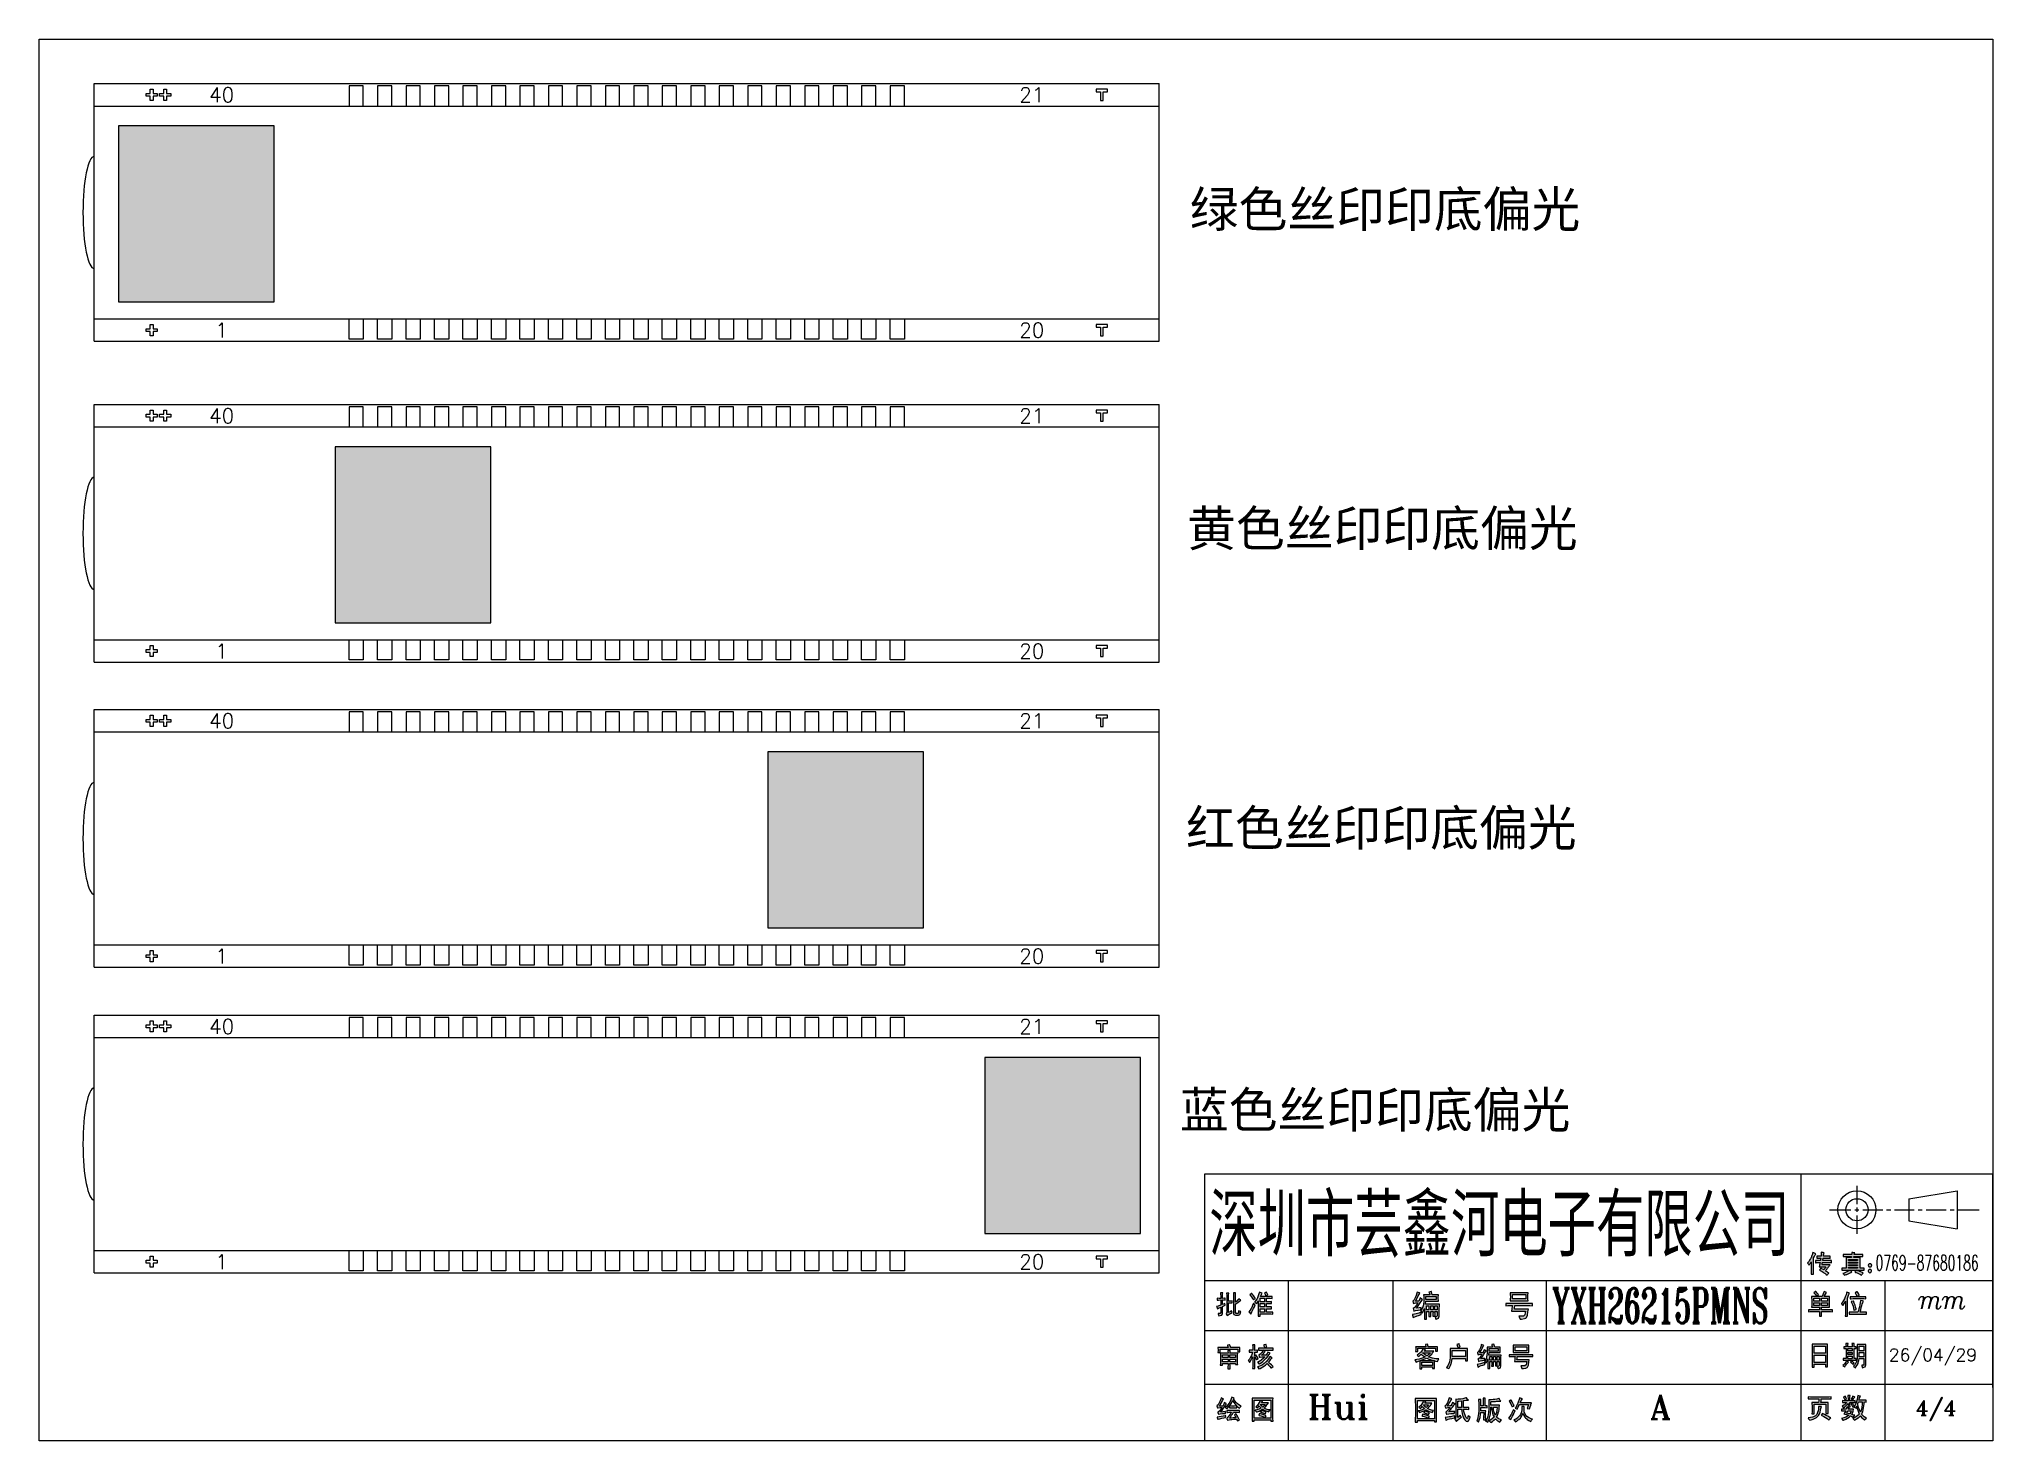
# Model space of a CAD drawing. Header units: millimetres. Extents: x 3718 to 70963, y 572 to 15149.
# Drawn here: x 4264 to 4438.2, y 571.5 to 696.7 of the extents above; entities that cross this region are included whole.
import ezdxf
from ezdxf.enums import TextEntityAlignment as Align

# ---------------------------------------------------------------- set-up
doc = ezdxf.new("R2010")
doc.units = ezdxf.units.MM
doc.header["$LTSCALE"] = 3
for name, color, linetype in [('DWG', 7, 'Continuous'), ('SY1', 2, 'Continuous'), ('SY2', 102, 'Continuous'), ('SY3', 150, 'Continuous'), ('SY4', 1, 'Continuous')]:
    doc.layers.add(name, color=color, linetype=linetype)
doc.styles.add('romans', font='romans.shx')
doc.styles.add('style2', font='SIMHEI.TTF')
doc.styles.add('外框字母3', font='romant.shx')
doc.styles.add('外框文字', font='NSimSun.ttf')

msp = doc.modelspace()

# ---------------------------------------------------------------- texts
at = {"linetype": 'ByBlock', "style": '外框文字', "width": 0.618183}
msp.add_text('深圳市芸鑫河电子有限公司', height=4.90383, dxfattribs=at).set_placement((4368.356, 588.543), (4420.093, 588.543), align=Align.FIT)
at = {"linetype": 'ByBlock', "style": '外框字母3'}
for s, height, width, p in [('0769-87680186', 1.34439, 0.6, (4427.781, 586.774)), ('YXH26215PMNS', 3.1185, 0.56, (4398.907, 582.053))]:
    msp.add_text(s, height=height, dxfattribs=dict(at, width=width)).set_placement(p)
for s, height, p in [('26/04/29', 1.1203, (4428.963, 578.661)), ('Hui', 2.1734, (4377.12, 573.501)), ('A', 2.173, (4407.674, 573.501)), ('4/4', 1.3444, (4431.374, 573.815))]:
    msp.add_text(s, height=height, dxfattribs=at).set_placement(p)
at = {"layer": 'DWG', "style": 'romans'}
for s, p in [('40', (4280.256, 691.678)), ('21', (4352.521, 691.678)), ('1', (4280.256, 670.678)), ('20', (4352.521, 670.678)), ('40', (4280.256, 663.04)), ('21', (4352.521, 663.04)), ('1', (4280.256, 642.04)), ('20', (4352.521, 642.04)), ('40', (4280.256, 635.817)), ('21', (4352.521, 635.817)), ('1', (4280.256, 614.817)), ('20', (4352.521, 614.817)), ('40', (4280.256, 608.544)), ('21', (4352.521, 608.544)), ('1', (4280.256, 587.544)), ('20', (4352.521, 587.544))]:
    msp.add_text(s, height=1.31, dxfattribs=at).set_placement(p, align=Align.MIDDLE)
at = {"layer": 'SY1', "style": 'style2'}
msp.add_text('黄色丝印印底偏光', height=3.1925, dxfattribs=at).set_placement((4366.375, 651.393))
at = {"layer": 'SY2', "style": 'style2'}
msp.add_text('绿色丝印印底偏光', height=3.1925, dxfattribs=at).set_placement((4366.609, 679.871))
at = {"layer": 'SY3', "style": 'style2'}
msp.add_text('蓝色丝印印底偏光', height=3.1925, dxfattribs=at).set_placement((4365.727, 599.498))
at = {"layer": 'SY4', "style": 'style2'}
msp.add_text('红色丝印印底偏光', height=3.1925, dxfattribs=at).set_placement((4366.282, 624.66))

# ---------------------------------------------------------------- hatches: boundary and pattern name
at = {"linetype": 'ByBlock'}
h = msp.add_hatch(color=256, dxfattribs=at)
h.paths.add_polyline_path([(4421.823, 587.568), (4421.788, 587.517), (4421.754, 587.472), (4421.709, 587.416), (4421.764, 587.369), (4421.808, 587.321), (4421.856, 587.244), (4421.897, 587.301), (4421.93, 587.349), (4421.965, 587.402), (4422.003, 587.461), (4422.044, 587.524), (4422.045, 587.527), (4422.045, 586.77), (4422.045, 586.702), (4422.043, 586.63), (4422.04, 586.563), (4422.035, 586.501), (4422.026, 586.419), (4422.251, 586.419), (4422.247, 586.502), (4422.245, 586.565), (4422.243, 586.632), (4422.242, 586.703), (4422.242, 586.778), (4422.242, 587.853), (4422.255, 587.885), (4422.292, 587.972), (4422.326, 588.046), (4422.357, 588.109), (4422.385, 588.159), (4422.409, 588.197), (4422.449, 588.245), (4422.397, 588.269), (4422.33, 588.302), (4422.272, 588.331), (4422.197, 588.371), (4422.171, 588.278), (4422.15, 588.212), (4422.128, 588.147), (4422.104, 588.084), (4422.079, 588.022), (4422.053, 587.962), (4422.025, 587.905), (4421.995, 587.848), (4421.965, 587.793), (4421.943, 587.757), (4421.901, 587.688), (4421.862, 587.625)])
h.paths.add_polyline_path([(4422.864, 586.933), (4422.83, 586.875), (4422.784, 586.794), (4422.807, 586.783), (4422.845, 586.765), (4422.893, 586.74), (4422.951, 586.707), (4423.02, 586.666), (4423.098, 586.616), (4423.115, 586.605), (4423.179, 586.563), (4423.238, 586.522), (4423.292, 586.481), (4423.343, 586.442), (4423.389, 586.404), (4423.45, 586.349), (4423.497, 586.412), (4423.54, 586.463), (4423.599, 586.52), (4423.575, 586.537), (4423.511, 586.587), (4423.451, 586.632), (4423.395, 586.671), (4423.344, 586.704), (4423.32, 586.718), (4423.346, 586.754), (4423.387, 586.809), (4423.427, 586.865), (4423.465, 586.919), (4423.504, 586.973), (4423.541, 587.027), (4423.588, 587.093), (4423.634, 587.153), (4423.67, 587.2), (4423.73, 587.273), (4423.001, 587.273), (4423.005, 587.293), (4423.017, 587.366), (4423.029, 587.43), (4423.035, 587.464), (4423.564, 587.464), (4423.633, 587.464), (4423.705, 587.463), (4423.768, 587.46), (4423.848, 587.454), (4423.848, 587.654), (4423.778, 587.649), (4423.717, 587.646), (4423.646, 587.645), (4423.564, 587.644), (4423.068, 587.644), (4423.073, 587.675), (4423.083, 587.74), (4423.094, 587.808), (4423.103, 587.861), (4423.455, 587.861), (4423.521, 587.86), (4423.591, 587.857), (4423.655, 587.852), (4423.739, 587.84), (4423.739, 588.051), (4423.667, 588.045), (4423.601, 588.043), (4423.533, 588.041), (4423.463, 588.04), (4423.127, 588.04), (4423.133, 588.082), (4423.147, 588.168), (4423.161, 588.235), (4423.175, 588.282), (4423.201, 588.338), (4423.169, 588.344), (4423.099, 588.355), (4423.033, 588.366), (4422.944, 588.382), (4422.944, 588.355), (4422.943, 588.301), (4422.94, 588.241), (4422.935, 588.175), (4422.928, 588.101), (4422.921, 588.04), (4422.798, 588.04), (4422.76, 588.04), (4422.69, 588.042), (4422.624, 588.044), (4422.54, 588.051), (4422.54, 587.85), (4422.597, 587.855), (4422.658, 587.858), (4422.728, 587.86), (4422.807, 587.861), (4422.899, 587.861), (4422.894, 587.826), (4422.884, 587.76), (4422.873, 587.694), (4422.864, 587.644), (4422.68, 587.644), (4422.654, 587.644), (4422.586, 587.646), (4422.52, 587.648), (4422.43, 587.654), (4422.43, 587.454), (4422.469, 587.457), (4422.53, 587.461), (4422.598, 587.464), (4422.672, 587.464), (4422.83, 587.464), (4422.827, 587.447), (4422.815, 587.377), (4422.802, 587.31), (4422.788, 587.245), (4422.774, 587.182), (4422.753, 587.093), (4423.346, 587.093), (4423.333, 587.073), (4423.288, 587.005), (4423.247, 586.946), (4423.211, 586.893), (4423.179, 586.847), (4423.163, 586.825), (4423.132, 586.844), (4423.06, 586.887), (4422.999, 586.921), (4422.948, 586.949), (4422.89, 586.976)])
h.paths.add_polyline_path([(4427.237, 586.851), (4427.208, 586.837), (4427.155, 586.797), (4427.132, 586.743), (4427.132, 586.711), (4427.146, 586.649), (4427.184, 586.601), (4427.208, 586.585), (4427.267, 586.564), (4427.329, 586.574), (4427.352, 586.585), (4427.398, 586.628), (4427.423, 586.687), (4427.427, 586.711), (4427.414, 586.773), (4427.376, 586.824), (4427.36, 586.837), (4427.298, 586.858)])
h.paths.add_polyline_path([(4425.462, 586.767), (4425.408, 586.732), (4425.351, 586.699), (4425.291, 586.668), (4425.228, 586.639), (4425.21, 586.63), (4425.156, 586.606), (4425.098, 586.582), (4425.035, 586.559), (4424.967, 586.536), (4424.859, 586.503), (4424.91, 586.45), (4424.956, 586.402), (4425.012, 586.339), (4425.084, 586.366), (4425.145, 586.389), (4425.208, 586.415), (4425.273, 586.442), (4425.339, 586.472), (4425.395, 586.496), (4425.459, 586.525), (4425.52, 586.554), (4425.579, 586.585), (4425.665, 586.631), (4425.598, 586.685), (4425.546, 586.727), (4425.484, 586.781)])
h.paths.add_polyline_path([(4426.025, 586.748), (4425.984, 586.694), (4425.925, 586.615), (4426.005, 586.59), (4426.064, 586.57), (4426.13, 586.544), (4426.206, 586.513), (4426.211, 586.511), (4426.27, 586.484), (4426.329, 586.455), (4426.388, 586.423), (4426.447, 586.39), (4426.524, 586.344), (4426.563, 586.398), (4426.605, 586.448), (4426.68, 586.532), (4426.603, 586.571), (4426.54, 586.601), (4426.479, 586.629), (4426.418, 586.656), (4426.357, 586.682), (4426.325, 586.694), (4426.261, 586.719), (4426.197, 586.742), (4426.133, 586.764), (4426.054, 586.788)])
h.paths.add_polyline_path([(4424.785, 586.78), (4424.843, 586.783), (4424.903, 586.786), (4424.966, 586.788), (4425.035, 586.789), (4425.109, 586.79), (4425.187, 586.79), (4426.332, 586.79), (4426.406, 586.79), (4426.478, 586.789), (4426.546, 586.788), (4426.612, 586.786), (4426.675, 586.784), (4426.759, 586.78), (4426.759, 586.971), (4426.712, 586.968), (4426.649, 586.964), (4426.581, 586.962), (4426.509, 586.961), (4426.397, 586.961), (4426.397, 587.655), (4426.397, 587.695), (4426.398, 587.768), (4426.401, 587.833), (4426.407, 587.914), (4425.836, 587.914), (4425.847, 588.004), (4426.316, 588.004), (4426.337, 588.004), (4426.398, 588.003), (4426.464, 588.001), (4426.534, 587.999), (4426.633, 587.994), (4426.633, 588.185), (4426.58, 588.182), (4426.504, 588.179), (4426.435, 588.177), (4426.372, 588.176), (4426.316, 588.175), (4425.87, 588.175), (4425.874, 588.195), (4425.889, 588.262), (4425.918, 588.344), (4425.887, 588.344), (4425.828, 588.349), (4425.76, 588.355), (4425.662, 588.363), (4425.661, 588.288), (4425.658, 588.222), (4425.655, 588.175), (4425.162, 588.175), (4425.128, 588.176), (4425.069, 588.177), (4424.997, 588.18), (4424.886, 588.185), (4424.886, 587.994), (4424.971, 587.999), (4425.038, 588.002), (4425.105, 588.003), (4425.17, 588.004), (4425.633, 588.004), (4425.622, 587.914), (4425.147, 587.914), (4425.151, 587.83), (4425.154, 587.762), (4425.155, 587.696), (4425.156, 587.63), (4425.156, 586.961), (4425.061, 586.961), (4425.013, 586.961), (4424.947, 586.963), (4424.879, 586.965), (4424.785, 586.971)])
h.paths.add_polyline_path([(4426.184, 587.662), (4425.369, 587.662), (4425.369, 587.75), (4426.184, 587.75)], flags=16)
h.paths.add_polyline_path([(4425.369, 587.506), (4426.184, 587.506), (4426.184, 587.426), (4425.369, 587.426)], flags=16)
h.paths.add_polyline_path([(4425.369, 587.262), (4426.184, 587.262), (4426.184, 587.198), (4425.369, 587.198)], flags=16)
h.paths.add_polyline_path([(4425.369, 586.961), (4425.369, 587.042), (4426.184, 587.042), (4426.184, 586.961)], flags=16)
h.paths.add_polyline_path([(4427.233, 587.353), (4427.208, 587.343), (4427.157, 587.3), (4427.134, 587.245), (4427.132, 587.225), (4427.139, 587.16), (4427.174, 587.111), (4427.191, 587.099), (4427.246, 587.074), (4427.309, 587.076), (4427.352, 587.09), (4427.404, 587.126), (4427.431, 587.179), (4427.436, 587.217), (4427.423, 587.28), (4427.384, 587.327), (4427.36, 587.343), (4427.296, 587.36)])
h = msp.add_hatch(color=256, dxfattribs=at)
h.paths.add_polyline_path([(4372.897, 583.97), (4372.897, 584.283), (4373.289, 584.283), (4373.289, 583.97)], flags=16)
h.paths.add_polyline_path([(4373.289, 583.505), (4372.897, 583.505), (4372.897, 583.818), (4373.289, 583.818)], flags=16)
h.paths.add_polyline_path([(4373.289, 583.04), (4372.897, 583.04), (4372.897, 583.353), (4373.289, 583.353)], flags=16)
h.paths.add_polyline_path([(4372.249, 583.718), (4372.18, 583.548), (4372.11, 583.4), (4372.084, 583.357), (4371.988, 583.205), (4371.875, 583.057), (4371.927, 583.009), (4372.062, 582.87), (4372.084, 582.918), (4372.154, 583.074), (4372.236, 583.261), (4372.288, 583.366), (4372.371, 583.531), (4372.454, 583.679), (4372.419, 583.709), (4372.293, 583.84)])
h.paths.add_polyline_path([(4370.205, 583.079), (4370.075, 583), (4370.075, 583.883), (4370.222, 583.883), (4370.383, 583.874), (4370.383, 584.044), (4370.283, 584.035), (4370.075, 584.031), (4370.075, 584.544), (4370.075, 584.557), (4370.096, 584.74), (4369.901, 584.74), (4369.901, 584.727), (4369.909, 584.544), (4369.909, 583.031), (4369.853, 582.892), (4369.935, 582.731), (4370.001, 582.783), (4370.162, 582.892), (4370.235, 582.931), (4370.383, 583.009), (4370.335, 583.17)])
h.paths.add_polyline_path([(4369.1, 583.353), (4369.187, 583.409), (4369.37, 583.496), (4369.37, 583), (4369.331, 582.935), (4369.322, 582.935), (4369.14, 582.909), (4369.153, 582.883), (4369.214, 582.705), (4369.314, 582.731), (4369.461, 582.787), (4369.535, 582.926), (4369.535, 583.557), (4369.583, 583.579), (4369.761, 583.653), (4369.753, 583.809), (4369.679, 583.779), (4369.535, 583.718), (4369.535, 584.127), (4369.583, 584.127), (4369.77, 584.118), (4369.77, 584.283), (4369.709, 584.279), (4369.535, 584.275), (4369.54, 584.462), (4369.544, 584.653), (4369.557, 584.766), (4369.361, 584.766), (4369.366, 584.649), (4369.37, 584.47), (4369.37, 584.275), (4369.227, 584.275), (4369.066, 584.283), (4369.066, 584.118), (4369.17, 584.122), (4369.37, 584.127), (4369.37, 583.661), (4369.344, 583.653), (4369.148, 583.583), (4369.009, 583.54), (4369.027, 583.514)])
h.paths.add_polyline_path([(4370.949, 582.974), (4370.901, 582.909), (4370.753, 582.909), (4370.679, 583), (4370.679, 583.744), (4370.731, 583.783), (4370.914, 583.922), (4371.053, 584.027), (4371.153, 584.096), (4371.131, 584.114), (4370.996, 584.235), (4370.936, 584.166), (4370.805, 584.031), (4370.679, 583.931), (4370.679, 584.57), (4370.679, 584.596), (4370.688, 584.775), (4370.505, 584.775), (4370.505, 584.727), (4370.514, 584.544), (4370.514, 582.935), (4370.544, 582.839), (4370.688, 582.779), (4370.949, 582.779), (4371.07, 582.835), (4371.097, 582.879), (4371.153, 583.087), (4371.136, 583.087), (4370.966, 583.148)])
h.paths.add_polyline_path([(4372.11, 584.696), (4371.958, 584.601), (4371.98, 584.575), (4372.119, 584.396), (4372.219, 584.253), (4372.284, 584.135), (4372.31, 584.157), (4372.462, 584.275), (4372.393, 584.375), (4372.284, 584.527), (4372.241, 584.583), (4372.136, 584.709)])
h.paths.add_polyline_path([(4373.445, 584.831), (4373.28, 584.766), (4373.323, 584.653), (4373.371, 584.488), (4373.397, 584.501), (4373.567, 584.562), (4373.532, 584.662), (4373.463, 584.84)])
h.paths.add_polyline_path([(4372.719, 582.835), (4372.71, 582.687), (4372.897, 582.687), (4372.897, 582.883), (4373.632, 582.883), (4373.65, 582.883), (4373.841, 582.879), (4374.01, 582.87), (4374.01, 583.048), (4373.876, 583.044), (4373.693, 583.04), (4373.463, 583.04), (4373.463, 583.353), (4373.541, 583.353), (4373.737, 583.353), (4373.893, 583.344), (4373.893, 583.514), (4373.841, 583.509), (4373.671, 583.505), (4373.463, 583.505), (4373.463, 583.818), (4373.541, 583.818), (4373.732, 583.818), (4373.893, 583.809), (4373.893, 583.979), (4373.837, 583.975), (4373.667, 583.97), (4373.463, 583.97), (4373.463, 584.283), (4373.576, 584.283), (4373.593, 584.283), (4373.776, 584.283), (4373.954, 584.275), (4373.954, 584.44), (4373.941, 584.44), (4373.763, 584.435), (4373.576, 584.431), (4372.915, 584.431), (4372.997, 584.631), (4373.062, 584.749), (4372.993, 584.77), (4372.823, 584.831), (4372.784, 584.67), (4372.723, 584.496), (4372.645, 584.322), (4372.584, 584.205), (4372.488, 584.044), (4372.397, 583.931), (4372.436, 583.905), (4372.58, 583.801), (4372.636, 583.888), (4372.719, 584.044), (4372.719, 583.161), (4372.719, 583.022)])
h = msp.add_hatch(color=256, dxfattribs=at)
h.paths.add_polyline_path([(4395.606, 583.626), (4396.817, 583.626), (4396.954, 583.626), (4397.173, 583.619), (4397.173, 583.808), (4397.052, 583.801), (4396.817, 583.801), (4395.205, 583.801), (4395.016, 583.801), (4394.796, 583.808), (4394.796, 583.619), (4394.97, 583.626), (4395.205, 583.626), (4395.387, 583.626), (4395.379, 583.581), (4395.349, 583.346), (4395.311, 583.134), (4396.56, 583.134), (4396.537, 582.983), (4396.499, 582.794), (4396.371, 582.68), (4396.242, 582.68), (4395.97, 582.68), (4396, 582.627), (4396.068, 582.415), (4396.197, 582.423), (4396.454, 582.461), (4396.598, 582.514), (4396.628, 582.536), (4396.727, 582.748), (4396.734, 582.809), (4396.78, 583.028), (4396.78, 583.074), (4396.817, 583.309), (4395.568, 583.309), (4395.576, 583.407)])
h.paths.add_polyline_path([(4396.575, 584.603), (4396.575, 584.217), (4395.402, 584.217), (4395.402, 584.603)], flags=16)
h.paths.add_polyline_path([(4395.19, 584.777), (4395.197, 584.618), (4395.205, 584.391), (4395.197, 584.255), (4395.19, 584.043), (4396.787, 584.043), (4396.78, 584.187), (4396.78, 584.421), (4396.78, 584.55), (4396.787, 584.777)])
h.paths.add_polyline_path([(4387.935, 583.619), (4387.935, 583.263), (4387.73, 583.263), (4387.73, 583.619)], flags=16)
h.paths.add_polyline_path([(4388.593, 584.429), (4388.593, 584.172), (4387.67, 584.172), (4387.67, 584.429)], flags=16)
h.paths.add_polyline_path([(4388.684, 583.263), (4388.48, 583.263), (4388.48, 583.619), (4388.684, 583.619)], flags=16)
h.paths.add_polyline_path([(4388.313, 583.263), (4388.109, 583.263), (4388.109, 583.619), (4388.313, 583.619)], flags=16)
h.paths.add_polyline_path([(4387.935, 584.83), (4387.95, 584.8), (4388.01, 584.58), (4387.473, 584.58), (4387.481, 584.436), (4387.488, 584.194), (4387.481, 583.982), (4387.458, 583.755), (4387.428, 583.604), (4387.367, 583.415), (4387.344, 583.354), (4387.216, 583.157), (4387.231, 583.142), (4387.359, 582.953), (4387.367, 582.968), (4387.465, 583.165), (4387.549, 583.377), (4387.549, 582.809), (4387.549, 582.65), (4387.541, 582.423), (4387.73, 582.423), (4387.73, 583.112), (4387.935, 583.112), (4387.935, 582.839), (4387.927, 582.665), (4388.116, 582.665), (4388.109, 582.839), (4388.109, 583.112), (4388.313, 583.112), (4388.306, 582.9), (4388.298, 582.673), (4388.495, 582.673), (4388.487, 582.885), (4388.48, 583.112), (4388.684, 583.112), (4388.684, 582.756), (4388.654, 582.65), (4388.48, 582.627), (4388.495, 582.612), (4388.571, 582.408), (4388.601, 582.415), (4388.805, 582.491), (4388.866, 582.68), (4388.866, 583.415), (4388.873, 583.543), (4388.881, 583.763), (4387.647, 583.763), (4387.647, 583.793), (4387.67, 584.02), (4388.783, 584.02), (4388.783, 584.066), (4388.775, 584.3), (4388.775, 584.353), (4388.783, 584.58), (4388.238, 584.58), (4388.215, 584.671), (4388.162, 584.891), (4388.154, 584.891)])
h.paths.add_polyline_path([(4387.147, 584.739), (4387.102, 584.754), (4386.89, 584.838), (4386.867, 584.747), (4386.799, 584.535), (4386.716, 584.315), (4386.625, 584.134), (4386.504, 584.02), (4386.565, 583.808), (4386.777, 583.861), (4386.958, 583.876), (4386.837, 583.672), (4386.724, 583.505), (4386.708, 583.483), (4386.542, 583.362), (4386.549, 583.354), (4386.61, 583.134), (4386.739, 583.18), (4386.951, 583.233), (4386.996, 583.233), (4387.216, 583.263), (4387.238, 583.445), (4387.064, 583.422), (4386.83, 583.399), (4386.913, 583.513), (4387.049, 583.702), (4387.155, 583.876), (4387.238, 584.005), (4387.367, 584.164), (4387.344, 584.179), (4387.163, 584.315), (4387.132, 584.225), (4387.034, 584.02), (4386.746, 584.013), (4386.754, 584.028), (4386.852, 584.225), (4386.958, 584.444), (4387.041, 584.588)])
h.paths.add_polyline_path([(4387.034, 582.953), (4386.814, 582.9), (4386.663, 582.862), (4386.466, 582.824), (4386.481, 582.786), (4386.542, 582.567), (4386.686, 582.635), (4386.89, 582.718), (4387.019, 582.756), (4387.253, 582.824), (4387.253, 583.028), (4387.246, 583.028)])
h = msp.add_hatch(color=256, dxfattribs=at)
h.paths.add_polyline_path([(4422.774, 583.024), (4422.774, 582.815), (4422.766, 582.673), (4422.965, 582.673), (4422.965, 582.7), (4422.957, 582.86), (4422.957, 583.091), (4423.592, 583.091), (4423.761, 583.086), (4423.934, 583.078), (4423.934, 583.251), (4423.796, 583.242), (4423.592, 583.242), (4422.957, 583.242), (4422.957, 583.477), (4423.676, 583.477), (4423.672, 583.548), (4423.667, 583.717), (4423.667, 583.953), (4423.667, 584.104), (4423.672, 584.299), (4423.676, 584.437), (4423.201, 584.437), (4423.232, 584.49), (4423.316, 584.654), (4423.316, 584.659), (4423.419, 584.806), (4423.356, 584.828), (4423.183, 584.881), (4423.152, 584.774), (4423.09, 584.597), (4423.014, 584.437), (4422.073, 584.437), (4422.081, 584.335), (4422.09, 584.153), (4422.09, 583.944), (4422.09, 583.824), (4422.086, 583.628), (4422.073, 583.477), (4422.774, 583.477), (4422.774, 583.242), (4422.139, 583.242), (4421.966, 583.242), (4421.806, 583.251), (4421.806, 583.078), (4421.944, 583.086), (4422.157, 583.091), (4422.774, 583.091)])
h.paths.add_polyline_path([(4425.788, 584.037), (4425.615, 583.979), (4425.646, 583.908), (4425.712, 583.731), (4425.775, 583.562), (4425.819, 583.375), (4425.85, 583.211), (4425.877, 583.22), (4426.059, 583.277), (4426.046, 583.331), (4426.001, 583.482), (4425.948, 583.655), (4425.886, 583.842), (4425.81, 584.046)], flags=17)
h.paths.add_polyline_path([(4425.433, 582.86), (4425.535, 582.869), (4425.757, 582.869), (4426.721, 582.869), (4426.796, 582.869), (4426.97, 582.86), (4426.97, 583.042), (4426.93, 583.038), (4426.721, 583.033), (4426.401, 583.033), (4426.401, 583.038), (4426.459, 583.264), (4426.508, 583.46), (4426.552, 583.624), (4426.588, 583.753), (4426.636, 583.904), (4426.694, 584.037), (4426.628, 584.05), (4426.436, 584.095), (4426.41, 583.904), (4426.374, 583.699), (4426.334, 583.513), (4426.294, 583.34), (4426.254, 583.18), (4426.21, 583.033), (4425.735, 583.033), (4425.584, 583.033), (4425.433, 583.042)])
h.paths.add_polyline_path([(4424.824, 583.935), (4424.731, 583.819), (4424.753, 583.797), (4424.864, 583.637), (4424.891, 583.677), (4424.979, 583.819), (4425.091, 584.01), (4425.091, 583.126), (4425.091, 583.046), (4425.086, 582.847), (4425.073, 582.691), (4425.282, 582.691), (4425.277, 582.744), (4425.273, 582.918), (4425.273, 583.135), (4425.273, 584.304), (4425.326, 584.459), (4425.401, 584.646), (4425.459, 584.739), (4425.397, 584.761), (4425.224, 584.837), (4425.202, 584.757), (4425.148, 584.583), (4425.082, 584.41), (4425.006, 584.237), (4424.926, 584.095)])
h.paths.add_polyline_path([(4422.957, 584.286), (4423.485, 584.286), (4423.485, 584.037), (4422.957, 584.037)], flags=16)
h.paths.add_polyline_path([(4422.957, 583.886), (4423.485, 583.886), (4423.485, 583.628), (4422.957, 583.628)], flags=16)
h.paths.add_polyline_path([(4422.428, 584.881), (4422.273, 584.779), (4422.277, 584.774), (4422.401, 584.641), (4422.521, 584.495), (4422.539, 584.508), (4422.699, 584.606), (4422.69, 584.615), (4422.575, 584.748), (4422.446, 584.89)])
h.paths.add_polyline_path([(4422.774, 583.628), (4422.273, 583.628), (4422.273, 583.886), (4422.774, 583.886)], flags=16)
h.paths.add_polyline_path([(4422.774, 584.037), (4422.273, 584.037), (4422.273, 584.286), (4422.774, 584.286)], flags=16)
h.paths.add_polyline_path([(4426.85, 584.415), (4426.645, 584.41), (4425.792, 584.41), (4425.708, 584.41), (4425.517, 584.419), (4425.517, 584.237), (4425.61, 584.241), (4425.792, 584.246), (4426.636, 584.246), (4426.739, 584.246), (4426.903, 584.237), (4426.903, 584.419)])
h.paths.add_polyline_path([(4426.121, 584.859), (4425.952, 584.779), (4425.957, 584.774), (4426.059, 584.588), (4426.126, 584.446), (4426.161, 584.472), (4426.325, 584.539), (4426.321, 584.548), (4426.245, 584.694), (4426.143, 584.872)])
h = msp.add_hatch(color=256, dxfattribs=at)
h.paths.add_polyline_path([(4370.023, 579.005), (4369.518, 579.005), (4369.518, 579.227), (4370.023, 579.227)], flags=16)
h.paths.add_polyline_path([(4370.023, 578.622), (4369.518, 578.622), (4369.518, 578.848), (4370.023, 578.848)], flags=16)
h.paths.add_polyline_path([(4370.023, 578.34), (4370.018, 578.153), (4370.014, 577.992), (4370.21, 577.992), (4370.205, 578.087), (4370.201, 578.266), (4370.197, 578.466), (4370.701, 578.466), (4370.701, 578.383), (4370.884, 578.383), (4370.879, 578.487), (4370.879, 578.666), (4370.875, 578.883), (4370.875, 579.053), (4370.879, 579.24), (4370.884, 579.388), (4370.197, 579.388), (4370.201, 579.449), (4370.21, 579.627), (4370.014, 579.627), (4370.018, 579.566), (4370.023, 579.388), (4369.336, 579.388), (4369.34, 579.257), (4369.344, 579.079), (4369.344, 578.857), (4369.344, 578.853), (4369.344, 578.635), (4369.34, 578.457), (4369.336, 578.309), (4369.518, 578.309), (4369.518, 578.466), (4370.023, 578.466)])
h.paths.add_polyline_path([(4370.197, 578.848), (4370.701, 578.848), (4370.701, 578.622), (4370.197, 578.622)], flags=16)
h.paths.add_polyline_path([(4370.197, 579.227), (4370.701, 579.227), (4370.701, 579.005), (4370.197, 579.005)], flags=16)
h.paths.add_polyline_path([(4372.223, 578.401), (4372.227, 578.374), (4372.227, 578.196), (4372.214, 578.009), (4372.41, 578.009), (4372.41, 578.04), (4372.401, 578.222), (4372.401, 578.401), (4372.401, 579.088), (4372.471, 578.97), (4372.567, 578.801), (4372.575, 578.805), (4372.727, 578.905), (4372.714, 578.922), (4372.619, 579.066), (4372.514, 579.227), (4372.401, 579.144), (4372.401, 579.47), (4372.475, 579.47), (4372.662, 579.462), (4372.662, 579.649), (4372.58, 579.64), (4372.401, 579.627), (4372.401, 579.84), (4372.401, 579.962), (4372.41, 580.131), (4372.214, 580.131), (4372.223, 580.031), (4372.223, 579.84), (4372.223, 579.636), (4372.106, 579.64), (4371.919, 579.649), (4371.919, 579.462), (4372.04, 579.466), (4372.214, 579.47), (4372.179, 579.344), (4372.114, 579.175), (4372.04, 579.022), (4371.932, 578.861), (4371.827, 578.735), (4371.84, 578.718), (4371.945, 578.561), (4371.958, 578.574), (4372.066, 578.74), (4372.153, 578.896), (4372.223, 579.044)])
h.paths.add_polyline_path([(4373.871, 579.818), (4373.684, 579.814), (4372.988, 579.814), (4372.914, 579.814), (4372.736, 579.831), (4372.736, 579.649), (4372.901, 579.657), (4373.684, 579.657), (4373.862, 579.653), (4374.036, 579.649), (4374.036, 579.831)])
h.paths.add_polyline_path([(4373.284, 579.018), (4373.158, 578.892), (4373.014, 578.775), (4372.958, 578.731), (4372.801, 578.635), (4372.645, 578.561), (4372.671, 578.535), (4372.801, 578.409), (4372.823, 578.422), (4372.971, 578.527), (4373.114, 578.635), (4373.158, 578.666), (4373.288, 578.783), (4373.423, 578.922), (4373.445, 578.948), (4373.571, 579.096), (4373.662, 579.227), (4373.684, 579.257), (4373.793, 579.388), (4373.58, 579.479), (4373.528, 579.362), (4373.432, 579.209), (4373.023, 579.201), (4373.093, 579.27), (4373.21, 579.396), (4373.219, 579.405), (4373.349, 579.527), (4373.154, 579.636), (4373.132, 579.596), (4373.032, 579.431), (4372.932, 579.314), (4372.901, 579.283), (4372.762, 579.201), (4372.819, 579.014), (4372.884, 579.027), (4373.062, 579.053), (4373.132, 579.057), (4373.319, 579.062)])
h.paths.add_polyline_path([(4373.088, 578.344), (4372.984, 578.287), (4372.819, 578.214), (4372.645, 578.153), (4372.675, 578.122), (4372.784, 577.983), (4372.88, 578.027), (4373.041, 578.105), (4373.123, 578.153), (4373.275, 578.253), (4373.371, 578.322), (4373.515, 578.448), (4373.615, 578.348), (4373.728, 578.227), (4373.754, 578.192), (4373.858, 578.048), (4373.897, 578.087), (4374.036, 578.196), (4373.932, 578.309), (4373.915, 578.327), (4373.797, 578.44), (4373.645, 578.579), (4373.745, 578.705), (4373.841, 578.84), (4373.845, 578.844), (4373.962, 578.979), (4373.91, 579.001), (4373.758, 579.088), (4373.736, 579.04), (4373.645, 578.875), (4373.554, 578.757), (4373.423, 578.614), (4373.375, 578.57), (4373.241, 578.453)])
h.paths.add_polyline_path([(4373.397, 580.153), (4373.21, 580.118), (4373.232, 580.049), (4373.293, 579.87), (4373.306, 579.875), (4373.488, 579.927), (4373.467, 579.992), (4373.415, 580.157)])
h.paths.add_polyline_path([(4369.131, 579.675), (4369.131, 579.631), (4369.122, 579.453), (4369.314, 579.453), (4369.314, 579.731), (4370.897, 579.731), (4370.897, 579.488), (4371.088, 579.488), (4371.088, 579.505), (4371.079, 579.683), (4371.079, 579.705), (4371.088, 579.888), (4370.253, 579.888), (4370.231, 579.953), (4370.17, 580.149), (4370.14, 580.136), (4369.966, 580.083), (4369.975, 580.066), (4370.04, 579.888), (4369.122, 579.888), (4369.122, 579.853)])
h = msp.add_hatch(color=256, dxfattribs=at)
h.paths.add_polyline_path([(4396.175, 578.183), (4396.233, 578.01), (4396.393, 578.024), (4396.588, 578.055), (4396.699, 578.095), (4396.735, 578.13), (4396.815, 578.303), (4396.828, 578.374), (4396.859, 578.548), (4396.868, 578.605), (4396.899, 578.797), (4395.789, 578.797), (4395.802, 578.908), (4395.824, 579.081), (4396.899, 579.081), (4397.032, 579.081), (4397.21, 579.072), (4397.21, 579.241), (4397.09, 579.236), (4396.899, 579.232), (4395.464, 579.232), (4395.287, 579.236), (4395.104, 579.241), (4395.104, 579.072), (4395.278, 579.081), (4395.464, 579.081), (4395.629, 579.081), (4395.62, 579.005), (4395.593, 578.819), (4395.562, 578.645), (4396.673, 578.645), (4396.646, 578.49), (4396.615, 578.339), (4396.499, 578.246), (4396.375, 578.241), (4396.148, 578.246)])
h.paths.add_polyline_path([(4392.906, 578.539), (4392.733, 578.481), (4392.551, 578.437), (4392.404, 578.397), (4392.249, 578.37), (4392.262, 578.321), (4392.315, 578.144), (4392.457, 578.21), (4392.617, 578.272), (4392.75, 578.317), (4392.942, 578.37), (4392.942, 578.548)])
h.paths.add_polyline_path([(4394.03, 579.072), (4394.212, 579.072), (4394.212, 578.757), (4394.03, 578.757)], flags=16)
h.paths.add_polyline_path([(4393.701, 579.072), (4393.879, 579.072), (4393.879, 578.757), (4393.701, 578.757)], flags=16)
h.paths.add_polyline_path([(4393.546, 578.757), (4393.368, 578.757), (4393.368, 579.072), (4393.546, 579.072)], flags=16)
h.paths.add_polyline_path([(4393.546, 578.588), (4393.546, 578.37), (4393.537, 578.228), (4393.71, 578.228), (4393.706, 578.246), (4393.701, 578.397), (4393.701, 578.628), (4393.879, 578.628), (4393.879, 578.605), (4393.879, 578.419), (4393.87, 578.237), (4394.039, 578.237), (4394.039, 578.255), (4394.034, 578.437), (4394.03, 578.628), (4394.212, 578.628), (4394.212, 578.312), (4394.181, 578.219), (4394.03, 578.197), (4394.048, 578.17), (4394.105, 578.001), (4394.154, 578.01), (4394.314, 578.077), (4394.323, 578.081), (4394.372, 578.246), (4394.372, 578.89), (4394.372, 579.023), (4394.381, 579.205), (4393.292, 579.205), (4393.292, 579.241), (4393.31, 579.432), (4394.296, 579.432), (4394.292, 579.485), (4394.287, 579.681), (4394.287, 579.743), (4394.296, 579.925), (4393.812, 579.925), (4393.79, 580.018), (4393.746, 580.2), (4393.728, 580.196), (4393.546, 580.142), (4393.563, 580.103), (4393.612, 579.925), (4393.141, 579.925), (4393.146, 579.778), (4393.15, 579.583), (4393.15, 579.565), (4393.141, 579.378), (4393.119, 579.196), (4393.093, 579.045), (4393.044, 578.89), (4393.013, 578.823), (4392.91, 578.663), (4392.928, 578.641), (4393.035, 578.481), (4393.057, 578.521), (4393.141, 578.685), (4393.204, 578.863), (4393.204, 578.361), (4393.204, 578.201), (4393.195, 578.019), (4393.368, 578.019), (4393.368, 578.628), (4393.546, 578.628)])
h.paths.add_polyline_path([(4392.759, 578.903), (4392.568, 578.881), (4392.662, 579.01), (4392.768, 579.165), (4392.853, 579.298), (4392.937, 579.427), (4393.044, 579.556), (4393.008, 579.578), (4392.866, 579.689), (4392.826, 579.596), (4392.75, 579.432), (4392.493, 579.423), (4392.515, 579.463), (4392.595, 579.623), (4392.684, 579.8), (4392.759, 579.947), (4392.844, 580.067), (4392.79, 580.085), (4392.617, 580.156), (4392.591, 580.04), (4392.537, 579.867), (4392.466, 579.689), (4392.377, 579.521), (4392.275, 579.432), (4392.28, 579.423), (4392.333, 579.241), (4392.346, 579.245), (4392.524, 579.29), (4392.684, 579.298), (4392.675, 579.285), (4392.568, 579.107), (4392.475, 578.979), (4392.448, 578.939), (4392.315, 578.845), (4392.324, 578.823), (4392.373, 578.645), (4392.502, 578.69), (4392.675, 578.73), (4392.733, 578.739), (4392.91, 578.757), (4392.933, 578.921)])
h.paths.add_polyline_path([(4394.128, 579.565), (4393.31, 579.565), (4393.31, 579.792), (4394.128, 579.792)], flags=16)
h.paths.add_polyline_path([(4395.646, 579.947), (4396.681, 579.947), (4396.681, 579.605), (4395.646, 579.605)], flags=16)
h.paths.add_polyline_path([(4395.464, 579.756), (4395.464, 579.623), (4395.455, 579.45), (4396.868, 579.45), (4396.864, 579.592), (4396.859, 579.783), (4396.864, 579.92), (4396.868, 580.098), (4395.455, 580.098), (4395.464, 579.947)])
h.paths.add_polyline_path([(4390.601, 580.227), (4390.432, 580.156), (4390.499, 579.987), (4390.548, 579.858), (4390.552, 579.863), (4390.73, 579.925), (4390.694, 580.018), (4390.614, 580.231)])
h.paths.add_polyline_path([(4390.023, 579.632), (4391.201, 579.632), (4391.201, 579.081), (4390.023, 579.081)], flags=16)
h.paths.add_polyline_path([(4388.251, 578.019), (4388.438, 578.019), (4388.434, 578.179), (4388.429, 578.352), (4388.429, 578.512), (4388.429, 578.517), (4388.438, 578.703), (4388.522, 578.681), (4388.713, 578.645), (4388.727, 578.699), (4388.82, 578.863), (4388.807, 578.863), (4388.593, 578.881), (4388.411, 578.908), (4388.26, 578.939), (4388.069, 578.988), (4387.918, 579.045), (4387.936, 579.059), (4388.091, 579.196), (4388.203, 579.307), (4388.274, 579.401), (4388.394, 579.556), (4387.518, 579.556), (4387.643, 579.689), (4387.585, 579.707), (4387.416, 579.783), (4387.412, 579.774), (4387.327, 579.618), (4387.208, 579.472), (4387.176, 579.436), (4387.039, 579.316), (4386.883, 579.214), (4386.897, 579.205), (4387.034, 579.09), (4387.141, 579.174), (4387.265, 579.285), (4387.323, 579.241), (4387.487, 579.121), (4387.603, 579.045), (4387.594, 579.041), (4387.443, 578.979), (4387.243, 578.912), (4387.221, 578.903), (4387.061, 578.859), (4386.879, 578.823), (4386.674, 578.797), (4386.719, 578.739), (4386.808, 578.588), (4387.003, 578.654), (4387.132, 578.703), (4387.247, 578.743), (4387.425, 578.805), (4387.572, 578.863), (4387.745, 578.939), (4387.829, 578.899), (4388.003, 578.823), (4388.056, 578.805), (4388.216, 578.757), (4388.429, 578.703), (4387.132, 578.703), (4387.141, 578.539), (4387.141, 578.33), (4387.136, 578.192), (4387.132, 577.988), (4387.319, 577.988), (4387.319, 578.152), (4388.251, 578.152)])
h.paths.add_polyline_path([(4387.319, 578.57), (4388.251, 578.57), (4388.251, 578.286), (4387.319, 578.286)], flags=16)
h.paths.add_polyline_path([(4387.687, 579.183), (4387.541, 579.281), (4387.385, 579.401), (4387.403, 579.423), (4388.069, 579.423), (4388.047, 579.392), (4387.923, 579.263), (4387.776, 579.139)], flags=16)
h.paths.add_polyline_path([(4386.768, 579.707), (4386.759, 579.538), (4386.95, 579.538), (4386.95, 579.814), (4388.536, 579.814), (4388.536, 579.547), (4388.722, 579.547), (4388.722, 579.574), (4388.713, 579.756), (4388.713, 579.76), (4388.722, 579.947), (4387.878, 579.947), (4387.869, 579.987), (4387.821, 580.191), (4387.807, 580.187), (4387.625, 580.156), (4387.63, 580.129), (4387.678, 579.947), (4386.759, 579.947), (4386.763, 579.88)])
h.paths.add_polyline_path([(4389.806, 578.779), (4389.77, 578.614), (4389.712, 578.437), (4389.704, 578.41), (4389.619, 578.25), (4389.504, 578.104), (4389.539, 578.086), (4389.704, 578.001), (4389.739, 578.055), (4389.837, 578.21), (4389.868, 578.272), (4389.939, 578.454), (4389.961, 578.53), (4389.992, 578.699), (4390.023, 578.921), (4391.201, 578.921), (4391.201, 578.712), (4391.392, 578.712), (4391.387, 578.876), (4391.383, 579.059), (4391.383, 579.263), (4391.383, 579.441), (4391.387, 579.627), (4391.392, 579.792), (4389.837, 579.792), (4389.837, 579.689), (4389.841, 579.476), (4389.846, 579.298), (4389.846, 579.156), (4389.846, 579.143), (4389.832, 578.952)])
h = msp.add_hatch(color=256, dxfattribs=at)
h.paths.add_polyline_path([(4422.313, 580.021), (4423.322, 580.021), (4423.322, 579.372), (4422.313, 579.372)], flags=16)
h.paths.add_polyline_path([(4423.322, 578.559), (4422.313, 578.559), (4422.313, 579.212), (4423.322, 579.212)], flags=16)
h.paths.add_polyline_path([(4423.322, 578.169), (4423.508, 578.169), (4423.508, 578.24), (4423.504, 578.417), (4423.504, 578.595), (4423.499, 578.782), (4423.499, 578.977), (4423.499, 579.177), (4423.499, 579.261), (4423.499, 579.457), (4423.504, 579.648), (4423.504, 579.834), (4423.508, 580.012), (4423.508, 580.181), (4422.122, 580.181), (4422.127, 580.061), (4422.131, 579.888), (4422.131, 579.706), (4422.131, 579.519), (4422.136, 579.323), (4422.136, 579.128), (4422.136, 579.035), (4422.131, 578.835), (4422.131, 578.639), (4422.131, 578.457), (4422.127, 578.284), (4422.122, 578.12), (4422.313, 578.12), (4422.313, 578.395), (4423.322, 578.395)])
h.paths.add_polyline_path([(4425.156, 578.631), (4425.049, 578.471), (4424.996, 578.404), (4424.871, 578.284), (4424.876, 578.28), (4425.031, 578.177), (4425.102, 578.271), (4425.222, 578.426), (4425.253, 578.471), (4425.373, 578.586), (4425.196, 578.702)])
h.paths.add_polyline_path([(4425.547, 578.586), (4425.64, 578.511), (4425.773, 578.36), (4425.884, 578.502), (4425.795, 578.577), (4425.649, 578.719)])
h.paths.add_polyline_path([(4425.689, 579.252), (4425.316, 579.252), (4425.316, 579.452), (4425.689, 579.452)], flags=16)
h.paths.add_polyline_path([(4425.689, 579.594), (4425.316, 579.594), (4425.316, 579.803), (4425.689, 579.803)], flags=16)
h.paths.add_polyline_path([(4426.324, 580.021), (4426.742, 580.021), (4426.742, 579.594), (4426.324, 579.594)], flags=16)
h.paths.add_polyline_path([(4426.324, 579.452), (4426.742, 579.452), (4426.742, 579.053), (4426.324, 579.053)], flags=16)
h.paths.add_polyline_path([(4426.142, 578.906), (4426.106, 578.728), (4426.049, 578.551), (4426.026, 578.506), (4425.938, 578.351), (4425.809, 578.209), (4425.84, 578.195), (4425.982, 578.084), (4426.035, 578.155), (4426.137, 578.311), (4426.217, 578.471), (4426.244, 578.546), (4426.288, 578.724), (4426.315, 578.91), (4426.742, 578.91), (4426.742, 578.377), (4426.724, 578.32), (4426.542, 578.302), (4426.568, 578.253), (4426.617, 578.084), (4426.671, 578.093), (4426.835, 578.151), (4426.853, 578.164), (4426.91, 578.328), (4426.91, 579.723), (4426.91, 579.803), (4426.915, 579.994), (4426.919, 580.163), (4426.142, 580.163), (4426.146, 580.083), (4426.151, 579.919), (4426.151, 579.723), (4426.151, 579.506), (4426.151, 579.448), (4426.151, 579.226), (4426.146, 579.044), (4426.142, 578.91)])
h.paths.add_polyline_path([(4425.858, 578.901), (4425.858, 579.803), (4426.04, 579.79), (4426.04, 579.954), (4425.858, 579.945), (4425.858, 580.092), (4425.875, 580.256), (4425.675, 580.256), (4425.684, 580.141), (4425.689, 579.945), (4425.316, 579.945), (4425.32, 580.092), (4425.338, 580.256), (4425.138, 580.256), (4425.142, 580.141), (4425.147, 579.945), (4425.134, 579.945), (4424.947, 579.954), (4424.947, 579.79), (4424.965, 579.794), (4425.147, 579.803), (4425.147, 578.901), (4425.08, 578.901), (4424.889, 578.91), (4424.889, 578.746), (4424.987, 578.755), (4425.165, 578.759), (4425.773, 578.759), (4425.849, 578.755), (4426.04, 578.746), (4426.04, 578.91)])
h.paths.add_polyline_path([(4425.316, 578.901), (4425.316, 579.11), (4425.689, 579.11), (4425.689, 578.901)], flags=17)
h = msp.add_hatch(color=256, dxfattribs=at)
h.paths.add_polyline_path([(4370.175, 575.001), (4370.118, 574.914), (4370.009, 574.766), (4369.918, 574.666), (4369.775, 574.544), (4369.788, 574.536), (4369.927, 574.414), (4369.988, 574.488), (4370.109, 574.631), (4370.214, 574.757), (4370.262, 574.827), (4370.349, 574.975), (4370.436, 575.158), (4370.453, 575.123), (4370.549, 574.975), (4370.657, 574.823), (4370.749, 574.718), (4370.883, 574.605), (4371.057, 574.488), (4371.079, 574.523), (4371.188, 574.666), (4371.136, 574.688), (4370.979, 574.779), (4370.836, 574.888), (4370.736, 574.979), (4370.631, 575.118), (4370.527, 575.297), (4370.566, 575.379), (4370.518, 575.392), (4370.353, 575.445), (4370.34, 575.405), (4370.288, 575.231), (4370.257, 575.162)])
h.paths.add_polyline_path([(4372.173, 573.309), (4372.369, 573.309), (4372.369, 573.431), (4373.847, 573.431), (4373.847, 573.327), (4374.039, 573.327), (4374.039, 573.331), (4374.034, 573.509), (4374.034, 573.692), (4374.03, 573.875), (4374.03, 574.831), (4374.03, 574.997), (4374.034, 575.179), (4374.039, 575.353), (4372.173, 575.353), (4372.177, 575.197), (4372.182, 575.018), (4372.182, 574.831), (4372.182, 573.883), (4372.182, 573.853), (4372.182, 573.666), (4372.177, 573.488)])
h.paths.add_polyline_path([(4370.788, 573.501), (4370.862, 573.335), (4370.875, 573.344), (4371.04, 573.418), (4370.988, 573.518), (4370.888, 573.709), (4370.81, 573.862), (4370.753, 573.979), (4370.601, 573.892), (4370.666, 573.757), (4370.731, 573.622), (4370.701, 573.622), (4370.475, 573.601), (4370.296, 573.592), (4370.166, 573.588), (4370.24, 573.683), (4370.344, 573.84), (4370.414, 573.953), (4370.509, 574.109), (4370.805, 574.109), (4370.866, 574.109), (4371.049, 574.096), (4371.049, 574.266), (4370.979, 574.262), (4370.805, 574.257), (4370.166, 574.257), (4370.101, 574.257), (4369.927, 574.266), (4369.927, 574.096), (4369.983, 574.101), (4370.166, 574.109), (4370.305, 574.109), (4370.235, 573.975), (4370.14, 573.809), (4370.044, 573.692), (4369.905, 573.596), (4369.918, 573.566), (4369.979, 573.392), (4370.114, 573.422), (4370.27, 573.457), (4370.357, 573.466), (4370.531, 573.483), (4370.788, 573.505)])
h.paths.add_polyline_path([(4370.753, 574.67), (4370.566, 574.666), (4370.336, 574.666), (4370.157, 574.675), (4370.157, 574.505), (4370.336, 574.518), (4370.566, 574.518), (4370.627, 574.514), (4370.796, 574.505), (4370.796, 574.675)], flags=17)
h.paths.add_polyline_path([(4372.369, 575.184), (4373.847, 575.184), (4373.847, 573.596), (4372.369, 573.596)], flags=16)
h.paths.add_polyline_path([(4373.165, 574.353), (4373.321, 574.27), (4373.486, 574.201), (4373.669, 574.144), (4373.678, 574.162), (4373.782, 574.314), (4373.765, 574.314), (4373.604, 574.34), (4373.43, 574.397), (4373.252, 574.479), (4373.26, 574.488), (4373.404, 574.636), (4373.491, 574.757), (4373.526, 574.81), (4373.621, 574.962), (4373.008, 574.962), (4373.112, 575.075), (4373.069, 575.088), (4372.899, 575.149), (4372.856, 575.058), (4372.752, 574.888), (4372.738, 574.871), (4372.625, 574.723), (4372.499, 574.601), (4372.647, 574.497), (4372.682, 574.536), (4372.795, 574.675), (4372.843, 574.614), (4372.982, 574.479), (4372.947, 574.462), (4372.773, 574.379), (4372.604, 574.318), (4372.443, 574.283), (4372.451, 574.279), (4372.556, 574.136), (4372.625, 574.157), (4372.791, 574.218), (4372.956, 574.296), (4373.112, 574.388)], flags=0)
h.paths.add_polyline_path([(4373.03, 574.64), (4372.899, 574.788), (4372.917, 574.814), (4373.343, 574.814), (4373.26, 574.692), (4373.13, 574.562)], flags=0)
h.paths.add_polyline_path([(4372.917, 574.127), (4372.965, 574.109), (4373.117, 574.053), (4373.334, 573.957), (4373.417, 574.118), (4373.365, 574.136), (4373.212, 574.192), (4372.999, 574.275)], flags=0)
h.paths.add_polyline_path([(4372.76, 573.84), (4372.804, 573.827), (4372.952, 573.783), (4373.13, 573.722), (4373.334, 573.644), (4373.426, 573.801), (4373.369, 573.822), (4373.221, 573.875), (4373.043, 573.936), (4372.834, 573.996)], flags=0)
h.paths.add_polyline_path([(4369.766, 574.166), (4369.601, 574.144), (4369.396, 574.118), (4369.479, 574.231), (4369.57, 574.379), (4369.644, 574.497), (4369.74, 574.666), (4369.788, 574.74), (4369.879, 574.871), (4369.84, 574.884), (4369.683, 574.971), (4369.64, 574.844), (4369.561, 574.666), (4369.266, 574.666), (4369.331, 574.766), (4369.427, 574.927), (4369.496, 575.066), (4369.544, 575.166), (4369.635, 575.305), (4369.592, 575.318), (4369.422, 575.388), (4369.392, 575.284), (4369.327, 575.114), (4369.248, 574.953), (4369.135, 574.779), (4369.022, 574.684), (4369.027, 574.67), (4369.079, 574.497), (4369.131, 574.51), (4369.314, 574.536), (4369.488, 574.544), (4369.418, 574.427), (4369.322, 574.283), (4369.261, 574.218), (4369.118, 574.118), (4369.127, 574.101), (4369.183, 573.931), (4369.335, 573.957), (4369.527, 573.988), (4369.635, 573.996), (4369.796, 574.005), (4369.805, 574.17)])
h.paths.add_polyline_path([(4369.783, 573.792), (4369.609, 573.762), (4369.592, 573.762), (4369.414, 573.735), (4369.24, 573.709), (4369.222, 573.705), (4369.044, 573.679), (4369.053, 573.649), (4369.118, 573.475), (4369.131, 573.479), (4369.301, 573.531), (4369.479, 573.579), (4369.64, 573.609), (4369.805, 573.644), (4369.822, 573.801)])
h = msp.add_hatch(color=256, dxfattribs=at)
h.paths.add_polyline_path([(4396.1, 573.896), (4396.016, 573.776), (4395.883, 573.638), (4395.834, 573.594), (4395.683, 573.501), (4395.505, 573.421), (4395.545, 573.39), (4395.665, 573.248), (4395.772, 573.323), (4395.909, 573.43), (4395.963, 573.47), (4396.1, 573.59), (4396.136, 573.63), (4396.234, 573.789), (4396.26, 573.856), (4396.327, 574.038), (4396.393, 573.865), (4396.407, 573.834), (4396.509, 573.674), (4396.558, 573.616), (4396.7, 573.487), (4396.718, 573.47), (4396.855, 573.372), (4397.029, 573.27), (4397.086, 573.403), (4397.171, 573.487), (4397.113, 573.505), (4396.935, 573.581), (4396.838, 573.63), (4396.687, 573.741), (4396.598, 573.838), (4396.5, 573.998), (4396.438, 574.149), (4396.425, 574.331), (4396.425, 574.442), (4396.451, 574.607), (4396.407, 574.611), (4396.225, 574.634), (4396.229, 574.545), (4396.234, 574.38), (4396.229, 574.349), (4396.207, 574.158), (4396.18, 574.065)])
h.paths.add_polyline_path([(4395.443, 574.291), (4395.376, 574.127), (4395.296, 573.949), (4395.261, 573.887), (4395.159, 573.727), (4395.047, 573.59), (4395.087, 573.563), (4395.239, 573.456), (4395.305, 573.594), (4395.39, 573.758), (4395.474, 573.914), (4395.558, 574.074), (4395.634, 574.207), (4395.607, 574.225), (4395.456, 574.323)])
h.paths.add_polyline_path([(4395.256, 575.193), (4395.096, 575.109), (4395.163, 575.011), (4395.256, 574.851), (4395.292, 574.771), (4395.372, 574.607), (4395.394, 574.625), (4395.558, 574.709), (4395.501, 574.816), (4395.407, 574.976), (4395.363, 575.051), (4395.274, 575.202)])
h.paths.add_polyline_path([(4393.822, 573.945), (4393.764, 574.123), (4393.746, 574.185), (4393.715, 574.354), (4393.689, 574.576), (4394.048, 574.576), (4394.044, 574.531), (4394.013, 574.291), (4393.973, 574.096), (4393.924, 573.945), (4393.871, 573.838)], flags=16)
h.paths.add_polyline_path([(4395.767, 574.682), (4395.74, 574.634), (4395.634, 574.482), (4395.647, 574.478), (4395.807, 574.389), (4395.843, 574.451), (4395.931, 574.616), (4395.94, 574.642), (4396.025, 574.807), (4396.833, 574.807), (4396.829, 574.802), (4396.776, 574.625), (4396.709, 574.456), (4396.736, 574.447), (4396.918, 574.407), (4396.971, 574.585), (4397.02, 574.749), (4397.038, 574.789), (4397.095, 574.958), (4396.091, 574.958), (4396.109, 574.998), (4396.185, 575.167), (4396.282, 575.309), (4396.198, 575.34), (4396.034, 575.402), (4396.02, 575.344), (4395.967, 575.167), (4395.945, 575.095), (4395.883, 574.918), (4395.847, 574.847)])
h.paths.add_polyline_path([(4393.902, 573.487), (4394.04, 573.372), (4394.093, 573.332), (4394.266, 573.23), (4394.306, 573.288), (4394.417, 573.43), (4394.319, 573.456), (4394.164, 573.532), (4394.128, 573.554), (4393.982, 573.665), (4394.04, 573.772), (4394.102, 573.945), (4394.155, 574.132), (4394.164, 574.176), (4394.195, 574.349), (4394.222, 574.531), (4394.248, 574.731), (4393.471, 574.731), (4393.471, 575.051), (4393.515, 575.056), (4393.697, 575.064), (4393.889, 575.082), (4393.977, 575.087), (4394.159, 575.095), (4394.355, 575.1), (4394.302, 575.171), (4394.222, 575.335), (4394.177, 575.326), (4394, 575.282), (4393.813, 575.251), (4393.666, 575.233), (4393.484, 575.22), (4393.28, 575.215), (4393.289, 575.109), (4393.298, 574.927), (4393.298, 574.722), (4393.293, 574.536), (4393.284, 574.349), (4393.271, 574.18), (4393.262, 574.092), (4393.236, 573.909), (4393.196, 573.732), (4393.169, 573.652), (4393.098, 573.487), (4392.996, 573.323), (4393.027, 573.314), (4393.187, 573.212), (4393.2, 573.239), (4393.271, 573.407), (4393.333, 573.581), (4393.387, 573.763), (4393.4, 573.821), (4393.422, 573.976), (4393.444, 574.154), (4393.458, 574.354), (4393.471, 574.576), (4393.52, 574.576), (4393.52, 574.571), (4393.546, 574.363), (4393.578, 574.18), (4393.613, 574.029), (4393.618, 574.016), (4393.68, 573.829), (4393.755, 573.674), (4393.751, 573.674), (4393.622, 573.545), (4393.475, 573.439), (4393.311, 573.354), (4393.351, 573.327), (4393.48, 573.203), (4393.6, 573.283), (4393.746, 573.403), (4393.871, 573.514)])
h.paths.add_polyline_path([(4392.374, 574.003), (4392.347, 573.807), (4392.312, 573.634), (4392.267, 573.483), (4392.209, 573.354), (4392.236, 573.336), (4392.369, 573.212), (4392.405, 573.305), (4392.463, 573.487), (4392.503, 573.647), (4392.511, 573.705), (4392.534, 573.878), (4392.551, 574.083), (4392.827, 574.083), (4392.827, 573.963), (4392.822, 573.741), (4392.822, 573.567), (4392.818, 573.439), (4393.005, 573.439), (4393.005, 573.483), (4393, 573.665), (4392.996, 573.856), (4392.996, 573.865), (4393, 574.06), (4393.005, 574.238), (4392.56, 574.238), (4392.56, 574.522), (4392.929, 574.522), (4392.956, 574.522), (4393.138, 574.514), (4393.138, 574.682), (4393.133, 574.682), (4392.947, 574.673), (4392.947, 575.091), (4392.951, 575.175), (4392.96, 575.366), (4392.769, 575.366), (4392.774, 575.264), (4392.778, 575.082), (4392.778, 574.673), (4392.56, 574.673), (4392.56, 574.829), (4392.56, 574.993), (4392.56, 575.047), (4392.587, 575.233), (4392.551, 575.233), (4392.369, 575.251), (4392.378, 575.131), (4392.383, 574.98), (4392.387, 574.793), (4392.387, 574.58), (4392.387, 574.331), (4392.387, 574.225)])
h.paths.add_polyline_path([(4390.85, 574.531), (4390.517, 574.531), (4390.517, 575.1), (4390.624, 575.109), (4390.85, 575.127)], flags=16)
h.paths.add_polyline_path([(4391.424, 573.723), (4391.37, 573.563), (4391.348, 573.541), (4391.241, 573.674), (4391.161, 573.838), (4391.108, 573.989), (4391.104, 574.007), (4391.068, 574.163), (4391.042, 574.38), (4391.148, 574.38), (4391.339, 574.376), (4391.503, 574.367), (4391.503, 574.54), (4391.424, 574.536), (4391.246, 574.531), (4391.042, 574.531), (4391.042, 575.149), (4391.095, 575.158), (4391.286, 575.175), (4391.459, 575.175), (4391.388, 575.251), (4391.295, 575.402), (4391.246, 575.389), (4391.068, 575.335), (4390.979, 575.318), (4390.784, 575.291), (4390.713, 575.278), (4390.54, 575.264), (4390.326, 575.251), (4390.331, 575.233), (4390.335, 575.042), (4390.34, 574.864), (4390.34, 573.723), (4390.326, 573.625), (4390.251, 573.456), (4390.277, 573.434), (4390.393, 573.288), (4390.5, 573.39), (4390.642, 573.514), (4390.704, 573.567), (4390.842, 573.665), (4390.833, 573.678), (4390.744, 573.838), (4390.686, 573.789), (4390.517, 573.656), (4390.517, 574.38), (4390.859, 574.38), (4390.877, 574.189), (4390.904, 574.007), (4390.944, 573.847), (4390.97, 573.776), (4391.042, 573.607), (4391.135, 573.447), (4391.255, 573.327), (4391.401, 573.296), (4391.455, 573.319), (4391.543, 573.443), (4391.619, 573.665), (4391.588, 573.692), (4391.437, 573.798)])
h.paths.add_polyline_path([(4387.737, 574.305), (4387.892, 574.22), (4388.066, 574.149), (4388.248, 574.092), (4388.257, 574.114), (4388.363, 574.265), (4388.346, 574.265), (4388.181, 574.296), (4388.008, 574.349), (4387.821, 574.434), (4387.83, 574.442), (4387.977, 574.594), (4388.07, 574.722), (4388.101, 574.771), (4388.203, 574.931), (4387.577, 574.931), (4387.679, 575.042), (4387.635, 575.06), (4387.462, 575.118), (4387.417, 575.029), (4387.31, 574.851), (4387.297, 574.833), (4387.182, 574.687), (4387.053, 574.558), (4387.204, 574.456), (4387.239, 574.491), (4387.355, 574.634), (4387.404, 574.576), (4387.546, 574.434), (4387.51, 574.416), (4387.333, 574.331), (4387.159, 574.274), (4386.995, 574.238), (4387.004, 574.229), (4387.111, 574.083), (4387.182, 574.105), (4387.355, 574.167), (4387.519, 574.247), (4387.679, 574.34)], flags=0)
h.paths.add_polyline_path([(4386.92, 575.158), (4388.43, 575.158), (4388.43, 573.532), (4386.92, 573.532)], flags=16)
h.paths.add_polyline_path([(4387.319, 573.781), (4387.364, 573.767), (4387.515, 573.727), (4387.697, 573.661), (4387.906, 573.581), (4387.91, 573.585), (4388.003, 573.741), (4387.946, 573.767), (4387.795, 573.821), (4387.608, 573.878), (4387.395, 573.941)], flags=0)
h.paths.add_polyline_path([(4387.479, 574.074), (4387.528, 574.06), (4387.684, 573.998), (4387.906, 573.905), (4387.995, 574.065), (4387.941, 574.083), (4387.781, 574.14), (4387.564, 574.225)], flags=0)
h.paths.add_polyline_path([(4387.595, 574.598), (4387.462, 574.749), (4387.479, 574.776), (4387.915, 574.776), (4387.83, 574.656), (4387.697, 574.522)], flags=0)
h.paths.add_polyline_path([(4386.72, 573.239), (4386.92, 573.239), (4386.92, 573.363), (4388.43, 573.363), (4388.43, 573.256), (4388.63, 573.256), (4388.63, 573.261), (4388.621, 573.447), (4388.621, 573.63), (4388.621, 573.821), (4388.621, 574.798), (4388.621, 574.967), (4388.621, 575.149), (4388.63, 575.326), (4386.72, 575.326), (4386.729, 575.171), (4386.729, 574.984), (4386.733, 574.798), (4386.733, 573.829), (4386.733, 573.794), (4386.729, 573.607), (4386.729, 573.421)])
h.paths.add_polyline_path([(4390.069, 573.75), (4389.878, 573.714), (4389.749, 573.696), (4389.589, 573.67), (4389.389, 573.647), (4389.416, 573.59), (4389.465, 573.403), (4389.482, 573.407), (4389.656, 573.479), (4389.673, 573.483), (4389.784, 573.51), (4389.975, 573.55), (4390.242, 573.598), (4390.242, 573.607), (4390.264, 573.789)])
h.paths.add_polyline_path([(4389.513, 573.941), (4389.536, 573.945), (4389.713, 573.976), (4389.9, 573.998), (4390.042, 574.007), (4390.197, 574.007), (4390.242, 574.18), (4390.122, 574.172), (4389.94, 574.163), (4389.722, 574.149), (4389.727, 574.158), (4389.855, 574.331), (4389.966, 574.478), (4390.064, 574.598), (4390.162, 574.727), (4390.273, 574.851), (4390.202, 574.882), (4390.055, 574.976), (4389.998, 574.838), (4389.9, 574.673), (4389.82, 574.673), (4389.607, 574.665), (4389.656, 574.745), (4389.749, 574.913), (4389.833, 575.051), (4389.9, 575.158), (4389.998, 575.3), (4389.927, 575.326), (4389.758, 575.402), (4389.722, 575.3), (4389.66, 575.122), (4389.589, 574.958), (4389.589, 574.953), (4389.482, 574.78), (4389.371, 574.665), (4389.376, 574.651), (4389.438, 574.474), (4389.46, 574.482), (4389.647, 574.522), (4389.815, 574.531), (4389.744, 574.429), (4389.638, 574.291), (4389.58, 574.234), (4389.438, 574.123), (4389.442, 574.114)])
h = msp.add_hatch(color=256, dxfattribs=at)
h.paths.add_polyline_path([(4423.048, 573.998), (4422.919, 573.861), (4422.995, 573.825), (4423.168, 573.732), (4423.31, 573.652), (4423.328, 573.643), (4423.47, 573.541), (4423.621, 573.417), (4423.652, 573.461), (4423.777, 573.599), (4423.697, 573.648), (4423.532, 573.75), (4423.386, 573.834), (4423.381, 573.834), (4423.213, 573.918), (4423.053, 574.003)])
h.paths.add_polyline_path([(4422.115, 574.678), (4422.115, 574.278), (4422.115, 574.149), (4422.106, 573.958), (4422.306, 573.958), (4422.306, 574.82), (4423.35, 574.82), (4423.35, 573.994), (4423.559, 573.994), (4423.55, 574.132), (4423.546, 574.309), (4423.546, 574.696), (4423.55, 574.794), (4423.559, 574.98), (4422.902, 574.98), (4422.919, 575.122), (4422.942, 575.304), (4423.444, 575.304), (4423.452, 575.304), (4423.617, 575.304), (4423.821, 575.296), (4423.821, 575.478), (4423.812, 575.473), (4423.608, 575.469), (4423.444, 575.464), (4422.164, 575.464), (4422.146, 575.464), (4421.964, 575.469), (4421.773, 575.478), (4421.773, 575.296), (4421.796, 575.296), (4421.987, 575.304), (4422.164, 575.304), (4422.733, 575.304), (4422.715, 575.162), (4422.693, 574.98), (4422.106, 574.98), (4422.111, 574.865)])
h.paths.add_polyline_path([(4422.693, 574.585), (4422.684, 574.389), (4422.666, 574.225), (4422.617, 574.074), (4422.533, 573.918), (4422.413, 573.803), (4422.249, 573.71), (4422.142, 573.674), (4421.969, 573.63), (4421.764, 573.599), (4421.809, 573.536), (4421.915, 573.39), (4422.04, 573.425), (4422.226, 573.496), (4422.386, 573.572), (4422.515, 573.652), (4422.564, 573.696), (4422.697, 573.834), (4422.791, 573.976), (4422.848, 574.127), (4422.884, 574.309), (4422.902, 574.438), (4422.95, 574.611), (4422.875, 574.611), (4422.693, 574.629)])
h.paths.add_polyline_path([(4425.351, 574.003), (4425.191, 574.043), (4425.209, 574.07), (4425.298, 574.234), (4425.617, 574.234), (4425.573, 574.109), (4425.493, 573.967)], flags=16)
h.paths.add_polyline_path([(4425.28, 573.759), (4425.129, 573.674), (4424.951, 573.603), (4424.756, 573.55), (4424.76, 573.545), (4424.867, 573.399), (4424.929, 573.417), (4425.12, 573.496), (4425.289, 573.581), (4425.435, 573.674), (4425.551, 573.776), (4425.662, 573.732), (4425.808, 573.652), (4425.822, 573.683), (4425.92, 573.843), (4425.857, 573.861), (4425.666, 573.918), (4425.715, 574.03), (4425.777, 574.203), (4425.826, 574.385), (4425.351, 574.385), (4425.44, 574.509), (4425.404, 574.518), (4425.231, 574.576), (4425.227, 574.558), (4425.173, 574.385), (4425.12, 574.385), (4424.924, 574.389), (4424.756, 574.394), (4424.756, 574.225), (4424.942, 574.229), (4425.115, 574.234), (4425.044, 574.087), (4424.964, 573.958), (4425.027, 573.941), (4425.195, 573.896), (4425.4, 573.843)])
h.paths.add_polyline_path([(4425.569, 574.851), (4425.653, 574.731), (4425.742, 574.554), (4425.742, 574.558), (4425.902, 574.651), (4425.822, 574.78), (4425.711, 574.945)], flags=17)
h.paths.add_polyline_path([(4426.595, 574.958), (4426.586, 574.78), (4426.568, 574.585), (4426.546, 574.465), (4426.501, 574.283), (4426.444, 574.109), (4426.408, 574.172), (4426.342, 574.336), (4426.27, 574.536), (4426.208, 574.754), (4426.195, 574.878), (4426.253, 575.029), (4426.595, 575.029)], flags=16)
h.paths.add_polyline_path([(4424.907, 575.487), (4424.964, 575.398), (4425.049, 575.229), (4425.2, 575.304), (4425.151, 575.393), (4425.058, 575.553)], flags=17)
h.paths.add_polyline_path([(4425.68, 575.424), (4425.6, 575.269), (4425.751, 575.211), (4425.835, 575.362), (4425.933, 575.464), (4425.902, 575.478), (4425.733, 575.553)], flags=17)
h.paths.add_polyline_path([(4426.448, 573.754), (4426.568, 573.616), (4426.644, 573.541), (4426.804, 573.417), (4426.83, 573.461), (4426.972, 573.585), (4426.923, 573.612), (4426.755, 573.71), (4426.661, 573.79), (4426.537, 573.927), (4426.564, 573.976), (4426.635, 574.136), (4426.688, 574.314), (4426.719, 574.509), (4426.737, 574.687), (4426.755, 574.874), (4426.768, 575.029), (4426.937, 575.02), (4426.937, 575.189), (4426.897, 575.189), (4426.719, 575.18), (4426.293, 575.18), (4426.306, 575.233), (4426.359, 575.398), (4426.426, 575.531), (4426.364, 575.544), (4426.186, 575.598), (4426.168, 575.442), (4426.128, 575.26), (4426.075, 575.069), (4426.008, 574.887), (4425.942, 574.718), (4425.866, 574.563), (4425.884, 574.558), (4426.053, 574.487), (4426.102, 574.643), (4426.115, 574.563), (4426.168, 574.354), (4426.19, 574.283), (4426.253, 574.109), (4426.328, 573.936), (4426.226, 573.839), (4426.075, 573.719), (4426.071, 573.719), (4425.911, 573.625), (4425.742, 573.55), (4425.773, 573.528), (4425.893, 573.399), (4425.902, 573.403), (4426.088, 573.51), (4426.217, 573.599), (4426.284, 573.652), (4426.426, 573.785)])
h.paths.add_polyline_path([(4425.022, 574.785), (4424.951, 574.736), (4424.8, 574.66), (4424.809, 574.656), (4424.924, 574.518), (4425.031, 574.585), (4425.173, 574.709), (4425.222, 574.762), (4425.324, 574.905), (4425.324, 574.785), (4425.315, 574.603), (4425.502, 574.603), (4425.502, 574.611), (4425.498, 574.785), (4425.493, 574.98), (4425.604, 574.98), (4425.804, 574.98), (4425.951, 574.971), (4425.951, 575.145), (4425.893, 575.14), (4425.72, 575.136), (4425.493, 575.136), (4425.493, 575.251), (4425.498, 575.442), (4425.502, 575.607), (4425.315, 575.607), (4425.32, 575.518), (4425.324, 575.336), (4425.324, 575.136), (4425.178, 575.136), (4424.982, 575.136), (4424.84, 575.145), (4424.84, 574.971), (4425.004, 574.98), (4425.2, 574.98), (4425.155, 574.918)])
at = {"layer": 'SY1', "linetype": 'Continuous'}
msp.add_hatch(color=256, dxfattribs=at).paths.add_polyline_path([(4304.273, 660.267), (4304.273, 644.555), (4290.372, 644.555), (4290.372, 660.267)])
at = {"layer": 'SY2', "linetype": 'Continuous'}
msp.add_hatch(color=256, dxfattribs=at).paths.add_polyline_path([(4284.954, 688.905), (4284.954, 673.193), (4271.054, 673.193), (4271.054, 688.905)])
at = {"layer": 'SY3', "linetype": 'Continuous'}
msp.add_hatch(color=256, dxfattribs=at).paths.add_polyline_path([(4362.223, 605.771), (4362.223, 590.059), (4348.323, 590.059), (4348.323, 605.771)])
at = {"layer": 'SY4', "linetype": 'Continuous'}
msp.add_hatch(color=256, dxfattribs=at).paths.add_polyline_path([(4342.874, 633.044), (4342.874, 617.332), (4328.974, 617.332), (4328.974, 633.044)])

# ---------------------------------------------------------------- linework, layer by layer
at = {"linetype": 'ByBlock'}
for p, q in [((4438.249, 595.352), (4367.917, 595.352)), ((4367.917, 595.352), (4367.917, 571.549)), ((4367.917, 595.352), (4367.917, 571.549)), ((4421.109, 595.352), (4421.109, 571.549)), ((4426.119, 594.315), (4426.119, 592.686)), ((4438.249, 576.306), (4438.249, 595.352)), ((4430.76, 593.167), (4435.066, 593.874)), ((4430.76, 593.167), (4430.76, 591.188)), ((4435.066, 593.874), (4435.066, 590.481)), ((4423.668, 592.177), (4425.571, 592.177)), ((4425.924, 592.177), (4426.297, 592.177)), ((4426.119, 592.372), (4426.119, 591.98)), ((4426.119, 591.666), (4426.119, 590.038)), ((4426.631, 592.177), (4428.417, 592.177)), ((4428.77, 592.177), (4429.143, 592.177)), ((4429.477, 592.177), (4431.224, 592.177)), ((4430.76, 591.188), (4435.066, 590.481)), ((4431.577, 592.177), (4431.95, 592.177)), ((4432.284, 592.177), (4434.07, 592.177)), ((4434.424, 592.177), (4434.797, 592.177)), ((4435.13, 592.177), (4437.008, 592.177)), ((4438.249, 585.829), (4367.917, 585.829)), ((4375.386, 585.829), (4375.386, 571.549)), ((4384.722, 585.829), (4384.722, 571.549)), ((4398.415, 585.829), (4398.415, 571.549)), ((4428.602, 585.829), (4428.602, 571.549)), ((4386.663, 582.862), (4386.466, 582.824)), ((4386.466, 582.824), (4386.481, 582.786)), ((4386.481, 582.786), (4386.542, 582.567)), ((4386.542, 582.567), (4386.686, 582.635)), ((4386.814, 582.9), (4386.663, 582.862)), ((4386.686, 582.635), (4386.89, 582.718)), ((4387.034, 582.953), (4386.814, 582.9)), ((4386.89, 582.718), (4387.019, 582.756)), ((4387.019, 582.756), (4387.253, 582.824)), ((4387.246, 583.028), (4387.034, 582.953)), ((4387.253, 583.028), (4387.246, 583.028)), ((4387.253, 582.824), (4387.253, 583.028)), ((4438.249, 581.374), (4367.917, 581.374)), ((4425.316, 578.901), (4425.689, 578.901)), ((4438.249, 576.579), (4367.917, 576.579))]:
    msp.add_line(p, q, dxfattribs=at)
for points in [[(4438.249, 571.549), (4263.976, 571.549), (4263.976, 696.653), (4438.249, 696.653)], [(4421.823, 587.568), (4421.788, 587.517), (4421.754, 587.472), (4421.709, 587.416), (4421.764, 587.369), (4421.808, 587.321), (4421.856, 587.244), (4421.897, 587.301), (4421.93, 587.349), (4421.965, 587.402), (4422.003, 587.461), (4422.044, 587.524), (4422.045, 587.527), (4422.045, 586.77), (4422.045, 586.702), (4422.043, 586.63), (4422.04, 586.563), (4422.035, 586.501), (4422.026, 586.419), (4422.251, 586.419), (4422.247, 586.502), (4422.245, 586.565), (4422.243, 586.632), (4422.242, 586.703), (4422.242, 586.778), (4422.242, 587.853), (4422.255, 587.885), (4422.292, 587.972), (4422.326, 588.046), (4422.357, 588.109), (4422.385, 588.159), (4422.409, 588.197), (4422.449, 588.245), (4422.397, 588.269), (4422.33, 588.302), (4422.272, 588.331), (4422.197, 588.371), (4422.171, 588.278), (4422.15, 588.212), (4422.128, 588.147), (4422.104, 588.084), (4422.079, 588.022), (4422.053, 587.962), (4422.025, 587.905), (4421.995, 587.848), (4421.965, 587.793), (4421.943, 587.757), (4421.901, 587.688), (4421.862, 587.625)], [(4422.864, 586.933), (4422.83, 586.875), (4422.784, 586.794), (4422.807, 586.783), (4422.845, 586.765), (4422.893, 586.74), (4422.951, 586.707), (4423.02, 586.666), (4423.098, 586.616), (4423.115, 586.605), (4423.179, 586.563), (4423.238, 586.522), (4423.292, 586.481), (4423.343, 586.442), (4423.389, 586.404), (4423.45, 586.349), (4423.497, 586.412), (4423.54, 586.463), (4423.599, 586.52), (4423.575, 586.537), (4423.511, 586.587), (4423.451, 586.632), (4423.395, 586.671), (4423.344, 586.704), (4423.32, 586.718), (4423.346, 586.754), (4423.387, 586.809), (4423.427, 586.865), (4423.465, 586.919), (4423.504, 586.973), (4423.541, 587.027), (4423.588, 587.093), (4423.634, 587.153), (4423.67, 587.2), (4423.73, 587.273), (4423.001, 587.273), (4423.005, 587.293), (4423.017, 587.366), (4423.029, 587.43), (4423.035, 587.464), (4423.564, 587.464), (4423.633, 587.464), (4423.705, 587.463), (4423.768, 587.46), (4423.848, 587.454), (4423.848, 587.654), (4423.778, 587.649), (4423.717, 587.646), (4423.646, 587.645), (4423.564, 587.644), (4423.068, 587.644), (4423.073, 587.675), (4423.083, 587.74), (4423.094, 587.808), (4423.103, 587.861), (4423.455, 587.861), (4423.521, 587.86), (4423.591, 587.857), (4423.655, 587.852), (4423.739, 587.84), (4423.739, 588.051), (4423.667, 588.045), (4423.601, 588.043), (4423.533, 588.041), (4423.463, 588.04), (4423.127, 588.04), (4423.133, 588.082), (4423.147, 588.168), (4423.161, 588.235), (4423.175, 588.282), (4423.201, 588.338), (4423.169, 588.344), (4423.099, 588.355), (4423.033, 588.366), (4422.944, 588.382), (4422.944, 588.355), (4422.943, 588.301), (4422.94, 588.241), (4422.935, 588.175), (4422.928, 588.101), (4422.921, 588.04), (4422.798, 588.04), (4422.76, 588.04), (4422.69, 588.042), (4422.624, 588.044), (4422.54, 588.051), (4422.54, 587.85), (4422.597, 587.855), (4422.658, 587.858), (4422.728, 587.86), (4422.807, 587.861), (4422.899, 587.861), (4422.894, 587.826), (4422.884, 587.76), (4422.873, 587.694), (4422.864, 587.644), (4422.68, 587.644), (4422.654, 587.644), (4422.586, 587.646), (4422.52, 587.648), (4422.43, 587.654), (4422.43, 587.454), (4422.469, 587.457), (4422.53, 587.461), (4422.598, 587.464), (4422.672, 587.464), (4422.83, 587.464), (4422.827, 587.447), (4422.815, 587.377), (4422.802, 587.31), (4422.788, 587.245), (4422.774, 587.182), (4422.753, 587.093), (4423.346, 587.093), (4423.333, 587.073), (4423.288, 587.005), (4423.247, 586.946), (4423.211, 586.893), (4423.179, 586.847), (4423.163, 586.825), (4423.132, 586.844), (4423.06, 586.887), (4422.999, 586.921), (4422.948, 586.949), (4422.89, 586.976)], [(4424.785, 586.78), (4424.843, 586.783), (4424.903, 586.786), (4424.966, 586.788), (4425.035, 586.789), (4425.109, 586.79), (4425.187, 586.79), (4426.332, 586.79), (4426.406, 586.79), (4426.478, 586.789), (4426.546, 586.788), (4426.612, 586.786), (4426.675, 586.784), (4426.759, 586.78), (4426.759, 586.971), (4426.712, 586.968), (4426.649, 586.964), (4426.581, 586.962), (4426.509, 586.961), (4426.397, 586.961), (4426.397, 587.655), (4426.397, 587.695), (4426.398, 587.768), (4426.401, 587.833), (4426.407, 587.914), (4425.836, 587.914), (4425.847, 588.004), (4426.316, 588.004), (4426.337, 588.004), (4426.398, 588.003), (4426.464, 588.001), (4426.534, 587.999), (4426.633, 587.994), (4426.633, 588.185), (4426.58, 588.182), (4426.504, 588.179), (4426.435, 588.177), (4426.372, 588.176), (4426.316, 588.175), (4425.87, 588.175), (4425.874, 588.195), (4425.889, 588.262), (4425.918, 588.344), (4425.887, 588.344), (4425.828, 588.349), (4425.76, 588.355), (4425.662, 588.363), (4425.661, 588.288), (4425.658, 588.222), (4425.655, 588.175), (4425.162, 588.175), (4425.128, 588.176), (4425.069, 588.177), (4424.997, 588.18), (4424.886, 588.185), (4424.886, 587.994), (4424.971, 587.999), (4425.038, 588.002), (4425.105, 588.003), (4425.17, 588.004), (4425.633, 588.004), (4425.622, 587.914), (4425.147, 587.914), (4425.151, 587.83), (4425.154, 587.762), (4425.155, 587.696), (4425.156, 587.63), (4425.156, 586.961), (4425.061, 586.961), (4425.013, 586.961), (4424.947, 586.963), (4424.879, 586.965), (4424.785, 586.971)], [(4426.184, 587.662), (4425.369, 587.662), (4425.369, 587.75), (4426.184, 587.75)], [(4425.369, 587.506), (4426.184, 587.506), (4426.184, 587.426), (4425.369, 587.426)], [(4427.233, 587.353), (4427.208, 587.343), (4427.157, 587.3), (4427.134, 587.245), (4427.132, 587.225), (4427.139, 587.16), (4427.174, 587.111), (4427.191, 587.099), (4427.246, 587.074), (4427.309, 587.076), (4427.352, 587.09), (4427.404, 587.126), (4427.431, 587.179), (4427.436, 587.217), (4427.423, 587.28), (4427.384, 587.327), (4427.36, 587.343), (4427.296, 587.36)], [(4425.462, 586.767), (4425.408, 586.732), (4425.351, 586.699), (4425.291, 586.668), (4425.228, 586.639), (4425.21, 586.63), (4425.156, 586.606), (4425.098, 586.582), (4425.035, 586.559), (4424.967, 586.536), (4424.859, 586.503), (4424.91, 586.45), (4424.956, 586.402), (4425.012, 586.339), (4425.084, 586.366), (4425.145, 586.389), (4425.208, 586.415), (4425.273, 586.442), (4425.339, 586.472), (4425.395, 586.496), (4425.459, 586.525), (4425.52, 586.554), (4425.579, 586.585), (4425.665, 586.631), (4425.598, 586.685), (4425.546, 586.727), (4425.484, 586.781)], [(4425.369, 587.262), (4426.184, 587.262), (4426.184, 587.198), (4425.369, 587.198)], [(4425.369, 586.961), (4425.369, 587.042), (4426.184, 587.042), (4426.184, 586.961)], [(4426.025, 586.748), (4425.984, 586.694), (4425.925, 586.615), (4426.005, 586.59), (4426.064, 586.57), (4426.13, 586.544), (4426.206, 586.513), (4426.211, 586.511), (4426.27, 586.484), (4426.329, 586.455), (4426.388, 586.423), (4426.447, 586.39), (4426.524, 586.344), (4426.563, 586.398), (4426.605, 586.448), (4426.68, 586.532), (4426.603, 586.571), (4426.54, 586.601), (4426.479, 586.629), (4426.418, 586.656), (4426.357, 586.682), (4426.325, 586.694), (4426.261, 586.719), (4426.197, 586.742), (4426.133, 586.764), (4426.054, 586.788)], [(4427.237, 586.851), (4427.208, 586.837), (4427.155, 586.797), (4427.132, 586.743), (4427.132, 586.711), (4427.146, 586.649), (4427.184, 586.601), (4427.208, 586.585), (4427.267, 586.564), (4427.329, 586.574), (4427.352, 586.585), (4427.398, 586.628), (4427.423, 586.687), (4427.427, 586.711), (4427.414, 586.773), (4427.376, 586.824), (4427.36, 586.837), (4427.298, 586.858)], [(4369.1, 583.353), (4369.187, 583.409), (4369.37, 583.496), (4369.37, 583), (4369.331, 582.935), (4369.322, 582.935), (4369.14, 582.909), (4369.153, 582.883), (4369.214, 582.705), (4369.314, 582.731), (4369.461, 582.787), (4369.535, 582.926), (4369.535, 583.557), (4369.583, 583.579), (4369.761, 583.653), (4369.753, 583.809), (4369.679, 583.779), (4369.535, 583.718), (4369.535, 584.127), (4369.583, 584.127), (4369.77, 584.118), (4369.77, 584.283), (4369.709, 584.279), (4369.535, 584.275), (4369.54, 584.462), (4369.544, 584.653), (4369.557, 584.766), (4369.361, 584.766), (4369.366, 584.649), (4369.37, 584.47), (4369.37, 584.275), (4369.227, 584.275), (4369.066, 584.283), (4369.066, 584.118), (4369.17, 584.122), (4369.37, 584.127), (4369.37, 583.661), (4369.344, 583.653), (4369.148, 583.583), (4369.009, 583.54), (4369.027, 583.514)], [(4370.205, 583.079), (4370.075, 583), (4370.075, 583.883), (4370.222, 583.883), (4370.383, 583.874), (4370.383, 584.044), (4370.283, 584.035), (4370.075, 584.031), (4370.075, 584.544), (4370.075, 584.557), (4370.096, 584.74), (4369.901, 584.74), (4369.901, 584.727), (4369.909, 584.544), (4369.909, 583.031), (4369.853, 582.892), (4369.935, 582.731), (4370.001, 582.783), (4370.162, 582.892), (4370.235, 582.931), (4370.383, 583.009), (4370.335, 583.17)], [(4370.949, 582.974), (4370.901, 582.909), (4370.753, 582.909), (4370.679, 583), (4370.679, 583.744), (4370.731, 583.783), (4370.914, 583.922), (4371.053, 584.027), (4371.153, 584.096), (4371.131, 584.114), (4370.996, 584.235), (4370.936, 584.166), (4370.805, 584.031), (4370.679, 583.931), (4370.679, 584.57), (4370.679, 584.596), (4370.688, 584.775), (4370.505, 584.775), (4370.505, 584.727), (4370.514, 584.544), (4370.514, 582.935), (4370.544, 582.839), (4370.688, 582.779), (4370.949, 582.779), (4371.07, 582.835), (4371.097, 582.879), (4371.153, 583.087), (4371.136, 583.087), (4370.966, 583.148)], [(4372.249, 583.718), (4372.18, 583.548), (4372.11, 583.4), (4372.084, 583.357), (4371.988, 583.205), (4371.875, 583.057), (4371.927, 583.009), (4372.062, 582.87), (4372.084, 582.918), (4372.154, 583.074), (4372.236, 583.261), (4372.288, 583.366), (4372.371, 583.531), (4372.454, 583.679), (4372.419, 583.709), (4372.293, 583.84)], [(4372.11, 584.696), (4371.958, 584.601), (4371.98, 584.575), (4372.119, 584.396), (4372.219, 584.253), (4372.284, 584.135), (4372.31, 584.157), (4372.462, 584.275), (4372.393, 584.375), (4372.284, 584.527), (4372.241, 584.583), (4372.136, 584.709)], [(4372.719, 582.835), (4372.71, 582.687), (4372.897, 582.687), (4372.897, 582.883), (4373.632, 582.883), (4373.65, 582.883), (4373.841, 582.879), (4374.01, 582.87), (4374.01, 583.048), (4373.876, 583.044), (4373.693, 583.04), (4373.463, 583.04), (4373.463, 583.353), (4373.541, 583.353), (4373.737, 583.353), (4373.893, 583.344), (4373.893, 583.514), (4373.841, 583.509), (4373.671, 583.505), (4373.463, 583.505), (4373.463, 583.818), (4373.541, 583.818), (4373.732, 583.818), (4373.893, 583.809), (4373.893, 583.979), (4373.837, 583.975), (4373.667, 583.97), (4373.463, 583.97), (4373.463, 584.283), (4373.576, 584.283), (4373.593, 584.283), (4373.776, 584.283), (4373.954, 584.275), (4373.954, 584.44), (4373.941, 584.44), (4373.763, 584.435), (4373.576, 584.431), (4372.915, 584.431), (4372.997, 584.631), (4373.062, 584.749), (4372.993, 584.77), (4372.823, 584.831), (4372.784, 584.67), (4372.723, 584.496), (4372.645, 584.322), (4372.584, 584.205), (4372.488, 584.044), (4372.397, 583.931), (4372.436, 583.905), (4372.58, 583.801), (4372.636, 583.888), (4372.719, 584.044), (4372.719, 583.161), (4372.719, 583.022)], [(4372.897, 583.97), (4372.897, 584.283), (4373.289, 584.283), (4373.289, 583.97)], [(4373.289, 583.505), (4372.897, 583.505), (4372.897, 583.818), (4373.289, 583.818)], [(4373.445, 584.831), (4373.28, 584.766), (4373.323, 584.653), (4373.371, 584.488), (4373.397, 584.501), (4373.567, 584.562), (4373.532, 584.662), (4373.463, 584.84)], [(4387.147, 584.739), (4387.102, 584.754), (4386.89, 584.838), (4386.867, 584.747), (4386.799, 584.535), (4386.716, 584.315), (4386.625, 584.134), (4386.504, 584.02), (4386.565, 583.808), (4386.777, 583.861), (4386.958, 583.876), (4386.837, 583.672), (4386.724, 583.505), (4386.708, 583.483), (4386.542, 583.362), (4386.549, 583.354), (4386.61, 583.134), (4386.739, 583.18), (4386.951, 583.233), (4386.996, 583.233), (4387.216, 583.263), (4387.238, 583.445), (4387.064, 583.422), (4386.83, 583.399), (4386.913, 583.513), (4387.049, 583.702), (4387.155, 583.876), (4387.238, 584.005), (4387.367, 584.164), (4387.344, 584.179), (4387.163, 584.315), (4387.132, 584.225), (4387.034, 584.02), (4386.746, 584.013), (4386.754, 584.028), (4386.852, 584.225), (4386.958, 584.444), (4387.041, 584.588)], [(4387.935, 584.83), (4387.95, 584.8), (4388.01, 584.58), (4387.473, 584.58), (4387.481, 584.436), (4387.488, 584.194), (4387.481, 583.982), (4387.458, 583.755), (4387.428, 583.604), (4387.367, 583.415), (4387.344, 583.354), (4387.216, 583.157), (4387.231, 583.142), (4387.359, 582.953), (4387.367, 582.968), (4387.465, 583.165), (4387.549, 583.377), (4387.549, 582.809), (4387.549, 582.65), (4387.541, 582.423), (4387.73, 582.423), (4387.73, 583.112), (4387.935, 583.112), (4387.935, 582.839), (4387.927, 582.665), (4388.116, 582.665), (4388.109, 582.839), (4388.109, 583.112), (4388.313, 583.112), (4388.306, 582.9), (4388.298, 582.673), (4388.495, 582.673), (4388.487, 582.885), (4388.48, 583.112), (4388.684, 583.112), (4388.684, 582.756), (4388.654, 582.65), (4388.48, 582.627), (4388.495, 582.612), (4388.571, 582.408), (4388.601, 582.415), (4388.805, 582.491), (4388.866, 582.68), (4388.866, 583.415), (4388.873, 583.543), (4388.881, 583.763), (4387.647, 583.763), (4387.647, 583.793), (4387.67, 584.02), (4388.783, 584.02), (4388.783, 584.066), (4388.775, 584.3), (4388.775, 584.353), (4388.783, 584.58), (4388.238, 584.58), (4388.215, 584.671), (4388.162, 584.891), (4388.154, 584.891)], [(4388.593, 584.429), (4388.593, 584.172), (4387.67, 584.172), (4387.67, 584.429)], [(4395.19, 584.777), (4395.197, 584.618), (4395.205, 584.391), (4395.197, 584.255), (4395.19, 584.043), (4396.787, 584.043), (4396.78, 584.187), (4396.78, 584.421), (4396.78, 584.55), (4396.787, 584.777)], [(4396.575, 584.603), (4396.575, 584.217), (4395.402, 584.217), (4395.402, 584.603)], [(4422.774, 583.024), (4422.774, 582.815), (4422.766, 582.673), (4422.965, 582.673), (4422.965, 582.7), (4422.957, 582.86), (4422.957, 583.091), (4423.592, 583.091), (4423.761, 583.086), (4423.934, 583.078), (4423.934, 583.251), (4423.796, 583.242), (4423.592, 583.242), (4422.957, 583.242), (4422.957, 583.477), (4423.676, 583.477), (4423.672, 583.548), (4423.667, 583.717), (4423.667, 583.953), (4423.667, 584.104), (4423.672, 584.299), (4423.676, 584.437), (4423.201, 584.437), (4423.232, 584.49), (4423.316, 584.654), (4423.316, 584.659), (4423.419, 584.806), (4423.356, 584.828), (4423.183, 584.881), (4423.152, 584.774), (4423.09, 584.597), (4423.014, 584.437), (4422.073, 584.437), (4422.081, 584.335), (4422.09, 584.153), (4422.09, 583.944), (4422.09, 583.824), (4422.086, 583.628), (4422.073, 583.477), (4422.774, 583.477), (4422.774, 583.242), (4422.139, 583.242), (4421.966, 583.242), (4421.806, 583.251), (4421.806, 583.078), (4421.944, 583.086), (4422.157, 583.091), (4422.774, 583.091)], [(4422.428, 584.881), (4422.273, 584.779), (4422.277, 584.774), (4422.401, 584.641), (4422.521, 584.495), (4422.539, 584.508), (4422.699, 584.606), (4422.69, 584.615), (4422.575, 584.748), (4422.446, 584.89)], [(4422.774, 584.037), (4422.273, 584.037), (4422.273, 584.286), (4422.774, 584.286)], [(4422.774, 583.628), (4422.273, 583.628), (4422.273, 583.886), (4422.774, 583.886)], [(4422.957, 584.286), (4423.485, 584.286), (4423.485, 584.037), (4422.957, 584.037)], [(4422.957, 583.886), (4423.485, 583.886), (4423.485, 583.628), (4422.957, 583.628)], [(4424.824, 583.935), (4424.731, 583.819), (4424.753, 583.797), (4424.864, 583.637), (4424.891, 583.677), (4424.979, 583.819), (4425.091, 584.01), (4425.091, 583.126), (4425.091, 583.046), (4425.086, 582.847), (4425.073, 582.691), (4425.282, 582.691), (4425.277, 582.744), (4425.273, 582.918), (4425.273, 583.135), (4425.273, 584.304), (4425.326, 584.459), (4425.401, 584.646), (4425.459, 584.739), (4425.397, 584.761), (4425.224, 584.837), (4425.202, 584.757), (4425.148, 584.583), (4425.082, 584.41), (4425.006, 584.237), (4424.926, 584.095)], [(4425.433, 582.86), (4425.535, 582.869), (4425.757, 582.869), (4426.721, 582.869), (4426.796, 582.869), (4426.97, 582.86), (4426.97, 583.042), (4426.93, 583.038), (4426.721, 583.033), (4426.401, 583.033), (4426.401, 583.038), (4426.459, 583.264), (4426.508, 583.46), (4426.552, 583.624), (4426.588, 583.753), (4426.636, 583.904), (4426.694, 584.037), (4426.628, 584.05), (4426.436, 584.095), (4426.41, 583.904), (4426.374, 583.699), (4426.334, 583.513), (4426.294, 583.34), (4426.254, 583.18), (4426.21, 583.033), (4425.735, 583.033), (4425.584, 583.033), (4425.433, 583.042)], [(4426.85, 584.415), (4426.645, 584.41), (4425.792, 584.41), (4425.708, 584.41), (4425.517, 584.419), (4425.517, 584.237), (4425.61, 584.241), (4425.792, 584.246), (4426.636, 584.246), (4426.739, 584.246), (4426.903, 584.237), (4426.903, 584.419)], [(4425.788, 584.037), (4425.615, 583.979), (4425.646, 583.908), (4425.712, 583.731), (4425.775, 583.562), (4425.819, 583.375), (4425.85, 583.211), (4425.877, 583.22), (4426.059, 583.277), (4426.046, 583.331), (4426.001, 583.482), (4425.948, 583.655), (4425.886, 583.842), (4425.81, 584.046)], [(4426.121, 584.859), (4425.952, 584.779), (4425.957, 584.774), (4426.059, 584.588), (4426.126, 584.446), (4426.161, 584.472), (4426.325, 584.539), (4426.321, 584.548), (4426.245, 584.694), (4426.143, 584.872)], [(4373.289, 583.04), (4372.897, 583.04), (4372.897, 583.353), (4373.289, 583.353)], [(4374.01, 583.048), (4374.01, 583.048)], [(4387.935, 583.619), (4387.935, 583.263), (4387.73, 583.263), (4387.73, 583.619)], [(4388.313, 583.263), (4388.109, 583.263), (4388.109, 583.619), (4388.313, 583.619)], [(4388.684, 583.263), (4388.48, 583.263), (4388.48, 583.619), (4388.684, 583.619)], [(4395.606, 583.626), (4396.817, 583.626), (4396.954, 583.626), (4397.173, 583.619), (4397.173, 583.808), (4397.052, 583.801), (4396.817, 583.801), (4395.205, 583.801), (4395.016, 583.801), (4394.796, 583.808), (4394.796, 583.619), (4394.97, 583.626), (4395.205, 583.626), (4395.387, 583.626), (4395.379, 583.581), (4395.349, 583.346), (4395.311, 583.134), (4396.56, 583.134), (4396.537, 582.983), (4396.499, 582.794), (4396.371, 582.68), (4396.242, 582.68), (4395.97, 582.68), (4396, 582.627), (4396.068, 582.415), (4396.197, 582.423), (4396.454, 582.461), (4396.598, 582.514), (4396.628, 582.536), (4396.727, 582.748), (4396.734, 582.809), (4396.78, 583.028), (4396.78, 583.074), (4396.817, 583.309), (4395.568, 583.309), (4395.576, 583.407)], [(4369.131, 579.675), (4369.131, 579.631), (4369.122, 579.453), (4369.314, 579.453), (4369.314, 579.731), (4370.897, 579.731), (4370.897, 579.488), (4371.088, 579.488), (4371.088, 579.505), (4371.079, 579.683), (4371.079, 579.705), (4371.088, 579.888), (4370.253, 579.888), (4370.231, 579.953), (4370.17, 580.149), (4370.14, 580.136), (4369.966, 580.083), (4369.975, 580.066), (4370.04, 579.888), (4369.122, 579.888), (4369.122, 579.853)], [(4370.023, 578.34), (4370.018, 578.153), (4370.014, 577.992), (4370.21, 577.992), (4370.205, 578.087), (4370.201, 578.266), (4370.197, 578.466), (4370.701, 578.466), (4370.701, 578.383), (4370.884, 578.383), (4370.879, 578.487), (4370.879, 578.666), (4370.875, 578.883), (4370.875, 579.053), (4370.879, 579.24), (4370.884, 579.388), (4370.197, 579.388), (4370.201, 579.449), (4370.21, 579.627), (4370.014, 579.627), (4370.018, 579.566), (4370.023, 579.388), (4369.336, 579.388), (4369.34, 579.257), (4369.344, 579.079), (4369.344, 578.857), (4369.344, 578.853), (4369.344, 578.635), (4369.34, 578.457), (4369.336, 578.309), (4369.518, 578.309), (4369.518, 578.466), (4370.023, 578.466)], [(4370.023, 579.005), (4369.518, 579.005), (4369.518, 579.227), (4370.023, 579.227)], [(4370.023, 578.622), (4369.518, 578.622), (4369.518, 578.848), (4370.023, 578.848)], [(4370.197, 579.227), (4370.701, 579.227), (4370.701, 579.005), (4370.197, 579.005)], [(4370.197, 578.848), (4370.701, 578.848), (4370.701, 578.622), (4370.197, 578.622)], [(4372.223, 578.401), (4372.227, 578.374), (4372.227, 578.196), (4372.214, 578.009), (4372.41, 578.009), (4372.41, 578.04), (4372.401, 578.222), (4372.401, 578.401), (4372.401, 579.088), (4372.471, 578.97), (4372.567, 578.801), (4372.575, 578.805), (4372.727, 578.905), (4372.714, 578.922), (4372.619, 579.066), (4372.514, 579.227), (4372.401, 579.144), (4372.401, 579.47), (4372.475, 579.47), (4372.662, 579.462), (4372.662, 579.649), (4372.58, 579.64), (4372.401, 579.627), (4372.401, 579.84), (4372.401, 579.962), (4372.41, 580.131), (4372.214, 580.131), (4372.223, 580.031), (4372.223, 579.84), (4372.223, 579.636), (4372.106, 579.64), (4371.919, 579.649), (4371.919, 579.462), (4372.04, 579.466), (4372.214, 579.47), (4372.179, 579.344), (4372.114, 579.175), (4372.04, 579.022), (4371.932, 578.861), (4371.827, 578.735), (4371.84, 578.718), (4371.945, 578.561), (4371.958, 578.574), (4372.066, 578.74), (4372.153, 578.896), (4372.223, 579.044)], [(4373.284, 579.018), (4373.158, 578.892), (4373.014, 578.775), (4372.958, 578.731), (4372.801, 578.635), (4372.645, 578.561), (4372.671, 578.535), (4372.801, 578.409), (4372.823, 578.422), (4372.971, 578.527), (4373.114, 578.635), (4373.158, 578.666), (4373.288, 578.783), (4373.423, 578.922), (4373.445, 578.948), (4373.571, 579.096), (4373.662, 579.227), (4373.684, 579.257), (4373.793, 579.388), (4373.58, 579.479), (4373.528, 579.362), (4373.432, 579.209), (4373.023, 579.201), (4373.093, 579.27), (4373.21, 579.396), (4373.219, 579.405), (4373.349, 579.527), (4373.154, 579.636), (4373.132, 579.596), (4373.032, 579.431), (4372.932, 579.314), (4372.901, 579.283), (4372.762, 579.201), (4372.819, 579.014), (4372.884, 579.027), (4373.062, 579.053), (4373.132, 579.057), (4373.319, 579.062)], [(4373.088, 578.344), (4372.984, 578.287), (4372.819, 578.214), (4372.645, 578.153), (4372.675, 578.122), (4372.784, 577.983), (4372.88, 578.027), (4373.041, 578.105), (4373.123, 578.153), (4373.275, 578.253), (4373.371, 578.322), (4373.515, 578.448), (4373.615, 578.348), (4373.728, 578.227), (4373.754, 578.192), (4373.858, 578.048), (4373.897, 578.087), (4374.036, 578.196), (4373.932, 578.309), (4373.915, 578.327), (4373.797, 578.44), (4373.645, 578.579), (4373.745, 578.705), (4373.841, 578.84), (4373.845, 578.844), (4373.962, 578.979), (4373.91, 579.001), (4373.758, 579.088), (4373.736, 579.04), (4373.645, 578.875), (4373.554, 578.757), (4373.423, 578.614), (4373.375, 578.57), (4373.241, 578.453)], [(4373.871, 579.818), (4373.684, 579.814), (4372.988, 579.814), (4372.914, 579.814), (4372.736, 579.831), (4372.736, 579.649), (4372.901, 579.657), (4373.684, 579.657), (4373.862, 579.653), (4374.036, 579.649), (4374.036, 579.831)], [(4373.397, 580.153), (4373.21, 580.118), (4373.232, 580.049), (4373.293, 579.87), (4373.306, 579.875), (4373.488, 579.927), (4373.467, 579.992), (4373.415, 580.157)], [(4388.251, 578.019), (4388.438, 578.019), (4388.434, 578.179), (4388.429, 578.352), (4388.429, 578.512), (4388.429, 578.517), (4388.438, 578.703), (4388.522, 578.681), (4388.713, 578.645), (4388.727, 578.699), (4388.82, 578.863), (4388.807, 578.863), (4388.593, 578.881), (4388.411, 578.908), (4388.26, 578.939), (4388.069, 578.988), (4387.918, 579.045), (4387.936, 579.059), (4388.091, 579.196), (4388.203, 579.307), (4388.274, 579.401), (4388.394, 579.556), (4387.518, 579.556), (4387.643, 579.689), (4387.585, 579.707), (4387.416, 579.783), (4387.412, 579.774), (4387.327, 579.618), (4387.208, 579.472), (4387.176, 579.436), (4387.039, 579.316), (4386.883, 579.214), (4386.897, 579.205), (4387.034, 579.09), (4387.141, 579.174), (4387.265, 579.285), (4387.323, 579.241), (4387.487, 579.121), (4387.603, 579.045), (4387.594, 579.041), (4387.443, 578.979), (4387.243, 578.912), (4387.221, 578.903), (4387.061, 578.859), (4386.879, 578.823), (4386.674, 578.797), (4386.719, 578.739), (4386.808, 578.588), (4387.003, 578.654), (4387.132, 578.703), (4387.247, 578.743), (4387.425, 578.805), (4387.572, 578.863), (4387.745, 578.939), (4387.829, 578.899), (4388.003, 578.823), (4388.056, 578.805), (4388.216, 578.757), (4388.429, 578.703), (4387.132, 578.703), (4387.141, 578.539), (4387.141, 578.33), (4387.136, 578.192), (4387.132, 577.988), (4387.319, 577.988), (4387.319, 578.152), (4388.251, 578.152)], [(4386.768, 579.707), (4386.759, 579.538), (4386.95, 579.538), (4386.95, 579.814), (4388.536, 579.814), (4388.536, 579.547), (4388.722, 579.547), (4388.722, 579.574), (4388.713, 579.756), (4388.713, 579.76), (4388.722, 579.947), (4387.878, 579.947), (4387.869, 579.987), (4387.821, 580.191), (4387.807, 580.187), (4387.625, 580.156), (4387.63, 580.129), (4387.678, 579.947), (4386.759, 579.947), (4386.763, 579.88)], [(4387.687, 579.183), (4387.541, 579.281), (4387.385, 579.401), (4387.403, 579.423), (4388.069, 579.423), (4388.047, 579.392), (4387.923, 579.263), (4387.776, 579.139)], [(4389.806, 578.779), (4389.77, 578.614), (4389.712, 578.437), (4389.704, 578.41), (4389.619, 578.25), (4389.504, 578.104), (4389.539, 578.086), (4389.704, 578.001), (4389.739, 578.055), (4389.837, 578.21), (4389.868, 578.272), (4389.939, 578.454), (4389.961, 578.53), (4389.992, 578.699), (4390.023, 578.921), (4391.201, 578.921), (4391.201, 578.712), (4391.392, 578.712), (4391.387, 578.876), (4391.383, 579.059), (4391.383, 579.263), (4391.383, 579.441), (4391.387, 579.627), (4391.392, 579.792), (4389.837, 579.792), (4389.837, 579.689), (4389.841, 579.476), (4389.846, 579.298), (4389.846, 579.156), (4389.846, 579.143), (4389.832, 578.952)], [(4390.023, 579.632), (4391.201, 579.632), (4391.201, 579.081), (4390.023, 579.081)], [(4390.601, 580.227), (4390.432, 580.156), (4390.499, 579.987), (4390.548, 579.858), (4390.552, 579.863), (4390.73, 579.925), (4390.694, 580.018), (4390.614, 580.231)], [(4392.759, 578.903), (4392.568, 578.881), (4392.662, 579.01), (4392.768, 579.165), (4392.853, 579.298), (4392.937, 579.427), (4393.044, 579.556), (4393.008, 579.578), (4392.866, 579.689), (4392.826, 579.596), (4392.75, 579.432), (4392.493, 579.423), (4392.515, 579.463), (4392.595, 579.623), (4392.684, 579.8), (4392.759, 579.947), (4392.844, 580.067), (4392.79, 580.085), (4392.617, 580.156), (4392.591, 580.04), (4392.537, 579.867), (4392.466, 579.689), (4392.377, 579.521), (4392.275, 579.432), (4392.28, 579.423), (4392.333, 579.241), (4392.346, 579.245), (4392.524, 579.29), (4392.684, 579.298), (4392.675, 579.285), (4392.568, 579.107), (4392.475, 578.979), (4392.448, 578.939), (4392.315, 578.845), (4392.324, 578.823), (4392.373, 578.645), (4392.502, 578.69), (4392.675, 578.73), (4392.733, 578.739), (4392.91, 578.757), (4392.933, 578.921)], [(4393.546, 578.588), (4393.546, 578.37), (4393.537, 578.228), (4393.71, 578.228), (4393.706, 578.246), (4393.701, 578.397), (4393.701, 578.628), (4393.879, 578.628), (4393.879, 578.605), (4393.879, 578.419), (4393.87, 578.237), (4394.039, 578.237), (4394.039, 578.255), (4394.034, 578.437), (4394.03, 578.628), (4394.212, 578.628), (4394.212, 578.312), (4394.181, 578.219), (4394.03, 578.197), (4394.048, 578.17), (4394.105, 578.001), (4394.154, 578.01), (4394.314, 578.077), (4394.323, 578.081), (4394.372, 578.246), (4394.372, 578.89), (4394.372, 579.023), (4394.381, 579.205), (4393.292, 579.205), (4393.292, 579.241), (4393.31, 579.432), (4394.296, 579.432), (4394.292, 579.485), (4394.287, 579.681), (4394.287, 579.743), (4394.296, 579.925), (4393.812, 579.925), (4393.79, 580.018), (4393.746, 580.2), (4393.728, 580.196), (4393.546, 580.142), (4393.563, 580.103), (4393.612, 579.925), (4393.141, 579.925), (4393.146, 579.778), (4393.15, 579.583), (4393.15, 579.565), (4393.141, 579.378), (4393.119, 579.196), (4393.093, 579.045), (4393.044, 578.89), (4393.013, 578.823), (4392.91, 578.663), (4392.928, 578.641), (4393.035, 578.481), (4393.057, 578.521), (4393.141, 578.685), (4393.204, 578.863), (4393.204, 578.361), (4393.204, 578.201), (4393.195, 578.019), (4393.368, 578.019), (4393.368, 578.628), (4393.546, 578.628)], [(4394.128, 579.565), (4393.31, 579.565), (4393.31, 579.792), (4394.128, 579.792)], [(4393.546, 578.757), (4393.368, 578.757), (4393.368, 579.072), (4393.546, 579.072)], [(4393.701, 579.072), (4393.879, 579.072), (4393.879, 578.757), (4393.701, 578.757)], [(4394.03, 579.072), (4394.212, 579.072), (4394.212, 578.757), (4394.03, 578.757)], [(4396.175, 578.183), (4396.233, 578.01), (4396.393, 578.024), (4396.588, 578.055), (4396.699, 578.095), (4396.735, 578.13), (4396.815, 578.303), (4396.828, 578.374), (4396.859, 578.548), (4396.868, 578.605), (4396.899, 578.797), (4395.789, 578.797), (4395.802, 578.908), (4395.824, 579.081), (4396.899, 579.081), (4397.032, 579.081), (4397.21, 579.072), (4397.21, 579.241), (4397.09, 579.236), (4396.899, 579.232), (4395.464, 579.232), (4395.287, 579.236), (4395.104, 579.241), (4395.104, 579.072), (4395.278, 579.081), (4395.464, 579.081), (4395.629, 579.081), (4395.62, 579.005), (4395.593, 578.819), (4395.562, 578.645), (4396.673, 578.645), (4396.646, 578.49), (4396.615, 578.339), (4396.499, 578.246), (4396.375, 578.241), (4396.148, 578.246)], [(4395.464, 579.756), (4395.464, 579.623), (4395.455, 579.45), (4396.868, 579.45), (4396.864, 579.592), (4396.859, 579.783), (4396.864, 579.92), (4396.868, 580.098), (4395.455, 580.098), (4395.464, 579.947)], [(4395.646, 579.947), (4396.681, 579.947), (4396.681, 579.605), (4395.646, 579.605)], [(4423.322, 578.169), (4423.508, 578.169), (4423.508, 578.24), (4423.504, 578.417), (4423.504, 578.595), (4423.499, 578.782), (4423.499, 578.977), (4423.499, 579.177), (4423.499, 579.261), (4423.499, 579.457), (4423.504, 579.648), (4423.504, 579.834), (4423.508, 580.012), (4423.508, 580.181), (4422.122, 580.181), (4422.127, 580.061), (4422.131, 579.888), (4422.131, 579.706), (4422.131, 579.519), (4422.136, 579.323), (4422.136, 579.128), (4422.136, 579.035), (4422.131, 578.835), (4422.131, 578.639), (4422.131, 578.457), (4422.127, 578.284), (4422.122, 578.12), (4422.313, 578.12), (4422.313, 578.395), (4423.322, 578.395)], [(4422.313, 580.021), (4423.322, 580.021), (4423.322, 579.372), (4422.313, 579.372)], [(4423.322, 578.559), (4422.313, 578.559), (4422.313, 579.212), (4423.322, 579.212)], [(4425.156, 578.631), (4425.049, 578.471), (4424.996, 578.404), (4424.871, 578.284), (4424.876, 578.28), (4425.031, 578.177), (4425.102, 578.271), (4425.222, 578.426), (4425.253, 578.471), (4425.373, 578.586), (4425.196, 578.702)], [(4425.858, 578.901), (4425.858, 579.803), (4426.04, 579.79), (4426.04, 579.954), (4425.858, 579.945), (4425.858, 580.092), (4425.875, 580.256), (4425.675, 580.256), (4425.684, 580.141), (4425.689, 579.945), (4425.316, 579.945), (4425.32, 580.092), (4425.338, 580.256), (4425.138, 580.256), (4425.142, 580.141), (4425.147, 579.945), (4425.134, 579.945), (4424.947, 579.954), (4424.947, 579.79), (4424.965, 579.794), (4425.147, 579.803), (4425.147, 578.901), (4425.08, 578.901), (4424.889, 578.91), (4424.889, 578.746), (4424.987, 578.755), (4425.165, 578.759), (4425.773, 578.759), (4425.849, 578.755), (4426.04, 578.746), (4426.04, 578.91)], [(4425.689, 579.594), (4425.316, 579.594), (4425.316, 579.803), (4425.689, 579.803)], [(4425.689, 579.252), (4425.316, 579.252), (4425.316, 579.452), (4425.689, 579.452)], [(4425.547, 578.586), (4425.64, 578.511), (4425.773, 578.36), (4425.884, 578.502), (4425.795, 578.577), (4425.649, 578.719)], [(4426.142, 578.906), (4426.106, 578.728), (4426.049, 578.551), (4426.026, 578.506), (4425.938, 578.351), (4425.809, 578.209), (4425.84, 578.195), (4425.982, 578.084), (4426.035, 578.155), (4426.137, 578.311), (4426.217, 578.471), (4426.244, 578.546), (4426.288, 578.724), (4426.315, 578.91), (4426.742, 578.91), (4426.742, 578.377), (4426.724, 578.32), (4426.542, 578.302), (4426.568, 578.253), (4426.617, 578.084), (4426.671, 578.093), (4426.835, 578.151), (4426.853, 578.164), (4426.91, 578.328), (4426.91, 579.723), (4426.91, 579.803), (4426.915, 579.994), (4426.919, 580.163), (4426.142, 580.163), (4426.146, 580.083), (4426.151, 579.919), (4426.151, 579.723), (4426.151, 579.506), (4426.151, 579.448), (4426.151, 579.226), (4426.146, 579.044), (4426.142, 578.91)], [(4426.324, 580.021), (4426.742, 580.021), (4426.742, 579.594), (4426.324, 579.594)], [(4426.324, 579.452), (4426.742, 579.452), (4426.742, 579.053), (4426.324, 579.053)], [(4387.319, 578.57), (4388.251, 578.57), (4388.251, 578.286), (4387.319, 578.286)], [(4392.906, 578.539), (4392.733, 578.481), (4392.551, 578.437), (4392.404, 578.397), (4392.249, 578.37), (4392.262, 578.321), (4392.315, 578.144), (4392.457, 578.21), (4392.617, 578.272), (4392.75, 578.317), (4392.942, 578.37), (4392.942, 578.548)], [(4369.766, 574.166), (4369.601, 574.144), (4369.396, 574.118), (4369.479, 574.231), (4369.57, 574.379), (4369.644, 574.497), (4369.74, 574.666), (4369.788, 574.74), (4369.879, 574.871), (4369.84, 574.884), (4369.683, 574.971), (4369.64, 574.844), (4369.561, 574.666), (4369.266, 574.666), (4369.331, 574.766), (4369.427, 574.927), (4369.496, 575.066), (4369.544, 575.166), (4369.635, 575.305), (4369.592, 575.318), (4369.422, 575.388), (4369.392, 575.284), (4369.327, 575.114), (4369.248, 574.953), (4369.135, 574.779), (4369.022, 574.684), (4369.027, 574.67), (4369.079, 574.497), (4369.131, 574.51), (4369.314, 574.536), (4369.488, 574.544), (4369.418, 574.427), (4369.322, 574.283), (4369.261, 574.218), (4369.118, 574.118), (4369.127, 574.101), (4369.183, 573.931), (4369.335, 573.957), (4369.527, 573.988), (4369.635, 573.996), (4369.796, 574.005), (4369.805, 574.17)], [(4370.175, 575.001), (4370.118, 574.914), (4370.009, 574.766), (4369.918, 574.666), (4369.775, 574.544), (4369.788, 574.536), (4369.927, 574.414), (4369.988, 574.488), (4370.109, 574.631), (4370.214, 574.757), (4370.262, 574.827), (4370.349, 574.975), (4370.436, 575.158), (4370.453, 575.123), (4370.549, 574.975), (4370.657, 574.823), (4370.749, 574.718), (4370.883, 574.605), (4371.057, 574.488), (4371.079, 574.523), (4371.188, 574.666), (4371.136, 574.688), (4370.979, 574.779), (4370.836, 574.888), (4370.736, 574.979), (4370.631, 575.118), (4370.527, 575.297), (4370.566, 575.379), (4370.518, 575.392), (4370.353, 575.445), (4370.34, 575.405), (4370.288, 575.231), (4370.257, 575.162)], [(4372.173, 573.309), (4372.369, 573.309), (4372.369, 573.431), (4373.847, 573.431), (4373.847, 573.327), (4374.039, 573.327), (4374.039, 573.331), (4374.034, 573.509), (4374.034, 573.692), (4374.03, 573.875), (4374.03, 574.831), (4374.03, 574.997), (4374.034, 575.179), (4374.039, 575.353), (4372.173, 575.353), (4372.177, 575.197), (4372.182, 575.018), (4372.182, 574.831), (4372.182, 573.883), (4372.182, 573.853), (4372.182, 573.666), (4372.177, 573.488)], [(4372.369, 575.184), (4373.847, 575.184), (4373.847, 573.596), (4372.369, 573.596)], [(4373.165, 574.353), (4373.321, 574.27), (4373.486, 574.201), (4373.669, 574.144), (4373.678, 574.162), (4373.782, 574.314), (4373.765, 574.314), (4373.604, 574.34), (4373.43, 574.397), (4373.252, 574.479), (4373.26, 574.488), (4373.404, 574.636), (4373.491, 574.757), (4373.526, 574.81), (4373.621, 574.962), (4373.008, 574.962), (4373.112, 575.075), (4373.069, 575.088), (4372.899, 575.149), (4372.856, 575.058), (4372.752, 574.888), (4372.738, 574.871), (4372.625, 574.723), (4372.499, 574.601), (4372.647, 574.497), (4372.682, 574.536), (4372.795, 574.675), (4372.843, 574.614), (4372.982, 574.479), (4372.947, 574.462), (4372.773, 574.379), (4372.604, 574.318), (4372.443, 574.283), (4372.451, 574.279), (4372.556, 574.136), (4372.625, 574.157), (4372.791, 574.218), (4372.956, 574.296), (4373.112, 574.388)], [(4386.72, 573.239), (4386.92, 573.239), (4386.92, 573.363), (4388.43, 573.363), (4388.43, 573.256), (4388.63, 573.256), (4388.63, 573.261), (4388.621, 573.447), (4388.621, 573.63), (4388.621, 573.821), (4388.621, 574.798), (4388.621, 574.967), (4388.621, 575.149), (4388.63, 575.326), (4386.72, 575.326), (4386.729, 575.171), (4386.729, 574.984), (4386.733, 574.798), (4386.733, 573.829), (4386.733, 573.794), (4386.729, 573.607), (4386.729, 573.421)], [(4386.92, 575.158), (4388.43, 575.158), (4388.43, 573.532), (4386.92, 573.532)], [(4387.737, 574.305), (4387.892, 574.22), (4388.066, 574.149), (4388.248, 574.092), (4388.257, 574.114), (4388.363, 574.265), (4388.346, 574.265), (4388.181, 574.296), (4388.008, 574.349), (4387.821, 574.434), (4387.83, 574.442), (4387.977, 574.594), (4388.07, 574.722), (4388.101, 574.771), (4388.203, 574.931), (4387.577, 574.931), (4387.679, 575.042), (4387.635, 575.06), (4387.462, 575.118), (4387.417, 575.029), (4387.31, 574.851), (4387.297, 574.833), (4387.182, 574.687), (4387.053, 574.558), (4387.204, 574.456), (4387.239, 574.491), (4387.355, 574.634), (4387.404, 574.576), (4387.546, 574.434), (4387.51, 574.416), (4387.333, 574.331), (4387.159, 574.274), (4386.995, 574.238), (4387.004, 574.229), (4387.111, 574.083), (4387.182, 574.105), (4387.355, 574.167), (4387.519, 574.247), (4387.679, 574.34)], [(4389.513, 573.941), (4389.536, 573.945), (4389.713, 573.976), (4389.9, 573.998), (4390.042, 574.007), (4390.197, 574.007), (4390.242, 574.18), (4390.122, 574.172), (4389.94, 574.163), (4389.722, 574.149), (4389.727, 574.158), (4389.855, 574.331), (4389.966, 574.478), (4390.064, 574.598), (4390.162, 574.727), (4390.273, 574.851), (4390.202, 574.882), (4390.055, 574.976), (4389.998, 574.838), (4389.9, 574.673), (4389.82, 574.673), (4389.607, 574.665), (4389.656, 574.745), (4389.749, 574.913), (4389.833, 575.051), (4389.9, 575.158), (4389.998, 575.3), (4389.927, 575.326), (4389.758, 575.402), (4389.722, 575.3), (4389.66, 575.122), (4389.589, 574.958), (4389.589, 574.953), (4389.482, 574.78), (4389.371, 574.665), (4389.376, 574.651), (4389.438, 574.474), (4389.46, 574.482), (4389.647, 574.522), (4389.815, 574.531), (4389.744, 574.429), (4389.638, 574.291), (4389.58, 574.234), (4389.438, 574.123), (4389.442, 574.114)], [(4391.424, 573.723), (4391.37, 573.563), (4391.348, 573.541), (4391.241, 573.674), (4391.161, 573.838), (4391.108, 573.989), (4391.104, 574.007), (4391.068, 574.163), (4391.042, 574.38), (4391.148, 574.38), (4391.339, 574.376), (4391.503, 574.367), (4391.503, 574.54), (4391.424, 574.536), (4391.246, 574.531), (4391.042, 574.531), (4391.042, 575.149), (4391.095, 575.158), (4391.286, 575.175), (4391.459, 575.175), (4391.388, 575.251), (4391.295, 575.402), (4391.246, 575.389), (4391.068, 575.335), (4390.979, 575.318), (4390.784, 575.291), (4390.713, 575.278), (4390.54, 575.264), (4390.326, 575.251), (4390.331, 575.233), (4390.335, 575.042), (4390.34, 574.864), (4390.34, 573.723), (4390.326, 573.625), (4390.251, 573.456), (4390.277, 573.434), (4390.393, 573.288), (4390.5, 573.39), (4390.642, 573.514), (4390.704, 573.567), (4390.842, 573.665), (4390.833, 573.678), (4390.744, 573.838), (4390.686, 573.789), (4390.517, 573.656), (4390.517, 574.38), (4390.859, 574.38), (4390.877, 574.189), (4390.904, 574.007), (4390.944, 573.847), (4390.97, 573.776), (4391.042, 573.607), (4391.135, 573.447), (4391.255, 573.327), (4391.401, 573.296), (4391.455, 573.319), (4391.543, 573.443), (4391.619, 573.665), (4391.588, 573.692), (4391.437, 573.798)], [(4390.85, 574.531), (4390.517, 574.531), (4390.517, 575.1), (4390.624, 575.109), (4390.85, 575.127)], [(4392.374, 574.003), (4392.347, 573.807), (4392.312, 573.634), (4392.267, 573.483), (4392.209, 573.354), (4392.236, 573.336), (4392.369, 573.212), (4392.405, 573.305), (4392.463, 573.487), (4392.503, 573.647), (4392.511, 573.705), (4392.534, 573.878), (4392.551, 574.083), (4392.827, 574.083), (4392.827, 573.963), (4392.822, 573.741), (4392.822, 573.567), (4392.818, 573.439), (4393.005, 573.439), (4393.005, 573.483), (4393, 573.665), (4392.996, 573.856), (4392.996, 573.865), (4393, 574.06), (4393.005, 574.238), (4392.56, 574.238), (4392.56, 574.522), (4392.929, 574.522), (4392.956, 574.522), (4393.138, 574.514), (4393.138, 574.682), (4393.133, 574.682), (4392.947, 574.673), (4392.947, 575.091), (4392.951, 575.175), (4392.96, 575.366), (4392.769, 575.366), (4392.774, 575.264), (4392.778, 575.082), (4392.778, 574.673), (4392.56, 574.673), (4392.56, 574.829), (4392.56, 574.993), (4392.56, 575.047), (4392.587, 575.233), (4392.551, 575.233), (4392.369, 575.251), (4392.378, 575.131), (4392.383, 574.98), (4392.387, 574.793), (4392.387, 574.58), (4392.387, 574.331), (4392.387, 574.225)], [(4393.902, 573.487), (4394.04, 573.372), (4394.093, 573.332), (4394.266, 573.23), (4394.306, 573.288), (4394.417, 573.43), (4394.319, 573.456), (4394.164, 573.532), (4394.128, 573.554), (4393.982, 573.665), (4394.04, 573.772), (4394.102, 573.945), (4394.155, 574.132), (4394.164, 574.176), (4394.195, 574.349), (4394.222, 574.531), (4394.248, 574.731), (4393.471, 574.731), (4393.471, 575.051), (4393.515, 575.056), (4393.697, 575.064), (4393.889, 575.082), (4393.977, 575.087), (4394.159, 575.095), (4394.355, 575.1), (4394.302, 575.171), (4394.222, 575.335), (4394.177, 575.326), (4394, 575.282), (4393.813, 575.251), (4393.666, 575.233), (4393.484, 575.22), (4393.28, 575.215), (4393.289, 575.109), (4393.298, 574.927), (4393.298, 574.722), (4393.293, 574.536), (4393.284, 574.349), (4393.271, 574.18), (4393.262, 574.092), (4393.236, 573.909), (4393.196, 573.732), (4393.169, 573.652), (4393.098, 573.487), (4392.996, 573.323), (4393.027, 573.314), (4393.187, 573.212), (4393.2, 573.239), (4393.271, 573.407), (4393.333, 573.581), (4393.387, 573.763), (4393.4, 573.821), (4393.422, 573.976), (4393.444, 574.154), (4393.458, 574.354), (4393.471, 574.576), (4393.52, 574.576), (4393.52, 574.571), (4393.546, 574.363), (4393.578, 574.18), (4393.613, 574.029), (4393.618, 574.016), (4393.68, 573.829), (4393.755, 573.674), (4393.751, 573.674), (4393.622, 573.545), (4393.475, 573.439), (4393.311, 573.354), (4393.351, 573.327), (4393.48, 573.203), (4393.6, 573.283), (4393.746, 573.403), (4393.871, 573.514)], [(4395.256, 575.193), (4395.096, 575.109), (4395.163, 575.011), (4395.256, 574.851), (4395.292, 574.771), (4395.372, 574.607), (4395.394, 574.625), (4395.558, 574.709), (4395.501, 574.816), (4395.407, 574.976), (4395.363, 575.051), (4395.274, 575.202)], [(4395.767, 574.682), (4395.74, 574.634), (4395.634, 574.482), (4395.647, 574.478), (4395.807, 574.389), (4395.843, 574.451), (4395.931, 574.616), (4395.94, 574.642), (4396.025, 574.807), (4396.833, 574.807), (4396.829, 574.802), (4396.776, 574.625), (4396.709, 574.456), (4396.736, 574.447), (4396.918, 574.407), (4396.971, 574.585), (4397.02, 574.749), (4397.038, 574.789), (4397.095, 574.958), (4396.091, 574.958), (4396.109, 574.998), (4396.185, 575.167), (4396.282, 575.309), (4396.198, 575.34), (4396.034, 575.402), (4396.02, 575.344), (4395.967, 575.167), (4395.945, 575.095), (4395.883, 574.918), (4395.847, 574.847)], [(4422.115, 574.678), (4422.115, 574.278), (4422.115, 574.149), (4422.106, 573.958), (4422.306, 573.958), (4422.306, 574.82), (4423.35, 574.82), (4423.35, 573.994), (4423.559, 573.994), (4423.55, 574.132), (4423.546, 574.309), (4423.546, 574.696), (4423.55, 574.794), (4423.559, 574.98), (4422.902, 574.98), (4422.919, 575.122), (4422.942, 575.304), (4423.444, 575.304), (4423.452, 575.304), (4423.617, 575.304), (4423.821, 575.296), (4423.821, 575.478), (4423.812, 575.473), (4423.608, 575.469), (4423.444, 575.464), (4422.164, 575.464), (4422.146, 575.464), (4421.964, 575.469), (4421.773, 575.478), (4421.773, 575.296), (4421.796, 575.296), (4421.987, 575.304), (4422.164, 575.304), (4422.733, 575.304), (4422.715, 575.162), (4422.693, 574.98), (4422.106, 574.98), (4422.111, 574.865)], [(4425.022, 574.785), (4424.951, 574.736), (4424.8, 574.66), (4424.809, 574.656), (4424.924, 574.518), (4425.031, 574.585), (4425.173, 574.709), (4425.222, 574.762), (4425.324, 574.905), (4425.324, 574.785), (4425.315, 574.603), (4425.502, 574.603), (4425.502, 574.611), (4425.498, 574.785), (4425.493, 574.98), (4425.604, 574.98), (4425.804, 574.98), (4425.951, 574.971), (4425.951, 575.145), (4425.893, 575.14), (4425.72, 575.136), (4425.493, 575.136), (4425.493, 575.251), (4425.498, 575.442), (4425.502, 575.607), (4425.315, 575.607), (4425.32, 575.518), (4425.324, 575.336), (4425.324, 575.136), (4425.178, 575.136), (4424.982, 575.136), (4424.84, 575.145), (4424.84, 574.971), (4425.004, 574.98), (4425.2, 574.98), (4425.155, 574.918)], [(4424.907, 575.487), (4424.964, 575.398), (4425.049, 575.229), (4425.2, 575.304), (4425.151, 575.393), (4425.058, 575.553)], [(4425.68, 575.424), (4425.6, 575.269), (4425.751, 575.211), (4425.835, 575.362), (4425.933, 575.464), (4425.902, 575.478), (4425.733, 575.553)], [(4426.448, 573.754), (4426.568, 573.616), (4426.644, 573.541), (4426.804, 573.417), (4426.83, 573.461), (4426.972, 573.585), (4426.923, 573.612), (4426.755, 573.71), (4426.661, 573.79), (4426.537, 573.927), (4426.564, 573.976), (4426.635, 574.136), (4426.688, 574.314), (4426.719, 574.509), (4426.737, 574.687), (4426.755, 574.874), (4426.768, 575.029), (4426.937, 575.02), (4426.937, 575.189), (4426.897, 575.189), (4426.719, 575.18), (4426.293, 575.18), (4426.306, 575.233), (4426.359, 575.398), (4426.426, 575.531), (4426.364, 575.544), (4426.186, 575.598), (4426.168, 575.442), (4426.128, 575.26), (4426.075, 575.069), (4426.008, 574.887), (4425.942, 574.718), (4425.866, 574.563), (4425.884, 574.558), (4426.053, 574.487), (4426.102, 574.643), (4426.115, 574.563), (4426.168, 574.354), (4426.19, 574.283), (4426.253, 574.109), (4426.328, 573.936), (4426.226, 573.839), (4426.075, 573.719), (4426.071, 573.719), (4425.911, 573.625), (4425.742, 573.55), (4425.773, 573.528), (4425.893, 573.399), (4425.902, 573.403), (4426.088, 573.51), (4426.217, 573.599), (4426.284, 573.652), (4426.426, 573.785)], [(4369.783, 573.792), (4369.609, 573.762), (4369.592, 573.762), (4369.414, 573.735), (4369.24, 573.709), (4369.222, 573.705), (4369.044, 573.679), (4369.053, 573.649), (4369.118, 573.475), (4369.131, 573.479), (4369.301, 573.531), (4369.479, 573.579), (4369.64, 573.609), (4369.805, 573.644), (4369.822, 573.801)], [(4370.788, 573.501), (4370.862, 573.335), (4370.875, 573.344), (4371.04, 573.418), (4370.988, 573.518), (4370.888, 573.709), (4370.81, 573.862), (4370.753, 573.979), (4370.601, 573.892), (4370.666, 573.757), (4370.731, 573.622), (4370.701, 573.622), (4370.475, 573.601), (4370.296, 573.592), (4370.166, 573.588), (4370.24, 573.683), (4370.344, 573.84), (4370.414, 573.953), (4370.509, 574.109), (4370.805, 574.109), (4370.866, 574.109), (4371.049, 574.096), (4371.049, 574.266), (4370.979, 574.262), (4370.805, 574.257), (4370.166, 574.257), (4370.101, 574.257), (4369.927, 574.266), (4369.927, 574.096), (4369.983, 574.101), (4370.166, 574.109), (4370.305, 574.109), (4370.235, 573.975), (4370.14, 573.809), (4370.044, 573.692), (4369.905, 573.596), (4369.918, 573.566), (4369.979, 573.392), (4370.114, 573.422), (4370.27, 573.457), (4370.357, 573.466), (4370.531, 573.483), (4370.788, 573.505)], [(4370.753, 574.67), (4370.566, 574.666), (4370.336, 574.666), (4370.157, 574.675), (4370.157, 574.505), (4370.336, 574.518), (4370.566, 574.518), (4370.627, 574.514), (4370.796, 574.505), (4370.796, 574.675)], [(4372.76, 573.84), (4372.804, 573.827), (4372.952, 573.783), (4373.13, 573.722), (4373.334, 573.644), (4373.334, 573.644), (4373.426, 573.801), (4373.369, 573.822), (4373.221, 573.875), (4373.043, 573.936), (4372.834, 573.996)], [(4373.03, 574.64), (4372.899, 574.788), (4372.917, 574.814), (4373.343, 574.814), (4373.26, 574.692), (4373.13, 574.562)], [(4372.917, 574.127), (4372.965, 574.109), (4373.117, 574.053), (4373.334, 573.957), (4373.417, 574.118), (4373.365, 574.136), (4373.212, 574.192), (4372.999, 574.275)], [(4387.319, 573.781), (4387.364, 573.767), (4387.515, 573.727), (4387.697, 573.661), (4387.906, 573.581), (4387.91, 573.585), (4388.003, 573.741), (4387.946, 573.767), (4387.795, 573.821), (4387.608, 573.878), (4387.395, 573.941)], [(4387.595, 574.598), (4387.462, 574.749), (4387.479, 574.776), (4387.915, 574.776), (4387.83, 574.656), (4387.697, 574.522)], [(4387.479, 574.074), (4387.528, 574.06), (4387.684, 573.998), (4387.906, 573.905), (4387.995, 574.065), (4387.941, 574.083), (4387.781, 574.14), (4387.564, 574.225)], [(4390.069, 573.75), (4389.878, 573.714), (4389.749, 573.696), (4389.589, 573.67), (4389.389, 573.647), (4389.416, 573.59), (4389.465, 573.403), (4389.482, 573.407), (4389.656, 573.479), (4389.673, 573.483), (4389.784, 573.51), (4389.975, 573.55), (4390.242, 573.598), (4390.242, 573.607), (4390.264, 573.789)], [(4393.822, 573.945), (4393.764, 574.123), (4393.746, 574.185), (4393.715, 574.354), (4393.689, 574.576), (4394.048, 574.576), (4394.044, 574.531), (4394.013, 574.291), (4393.973, 574.096), (4393.924, 573.945), (4393.871, 573.838)], [(4395.443, 574.291), (4395.376, 574.127), (4395.296, 573.949), (4395.261, 573.887), (4395.159, 573.727), (4395.047, 573.59), (4395.087, 573.563), (4395.239, 573.456), (4395.305, 573.594), (4395.39, 573.758), (4395.474, 573.914), (4395.558, 574.074), (4395.634, 574.207), (4395.607, 574.225), (4395.456, 574.323)], [(4396.1, 573.896), (4396.016, 573.776), (4395.883, 573.638), (4395.834, 573.594), (4395.683, 573.501), (4395.505, 573.421), (4395.545, 573.39), (4395.665, 573.248), (4395.772, 573.323), (4395.909, 573.43), (4395.963, 573.47), (4396.1, 573.59), (4396.136, 573.63), (4396.234, 573.789), (4396.26, 573.856), (4396.327, 574.038), (4396.393, 573.865), (4396.407, 573.834), (4396.509, 573.674), (4396.558, 573.616), (4396.7, 573.487), (4396.718, 573.47), (4396.855, 573.372), (4397.029, 573.27), (4397.086, 573.403), (4397.171, 573.487), (4397.113, 573.505), (4396.935, 573.581), (4396.838, 573.63), (4396.687, 573.741), (4396.598, 573.838), (4396.5, 573.998), (4396.438, 574.149), (4396.425, 574.331), (4396.425, 574.442), (4396.451, 574.607), (4396.407, 574.611), (4396.225, 574.634), (4396.229, 574.545), (4396.234, 574.38), (4396.229, 574.349), (4396.207, 574.158), (4396.18, 574.065)], [(4422.693, 574.585), (4422.684, 574.389), (4422.666, 574.225), (4422.617, 574.074), (4422.533, 573.918), (4422.413, 573.803), (4422.249, 573.71), (4422.142, 573.674), (4421.969, 573.63), (4421.764, 573.599), (4421.809, 573.536), (4421.915, 573.39), (4422.04, 573.425), (4422.226, 573.496), (4422.386, 573.572), (4422.515, 573.652), (4422.564, 573.696), (4422.697, 573.834), (4422.791, 573.976), (4422.848, 574.127), (4422.884, 574.309), (4422.902, 574.438), (4422.95, 574.611), (4422.875, 574.611), (4422.693, 574.629)], [(4423.048, 573.998), (4422.919, 573.861), (4422.995, 573.825), (4423.168, 573.732), (4423.31, 573.652), (4423.328, 573.643), (4423.47, 573.541), (4423.621, 573.417), (4423.652, 573.461), (4423.777, 573.599), (4423.697, 573.648), (4423.532, 573.75), (4423.386, 573.834), (4423.381, 573.834), (4423.213, 573.918), (4423.053, 574.003)], [(4425.28, 573.759), (4425.129, 573.674), (4424.951, 573.603), (4424.756, 573.55), (4424.76, 573.545), (4424.867, 573.399), (4424.929, 573.417), (4425.12, 573.496), (4425.289, 573.581), (4425.435, 573.674), (4425.551, 573.776), (4425.662, 573.732), (4425.808, 573.652), (4425.822, 573.683), (4425.92, 573.843), (4425.857, 573.861), (4425.666, 573.918), (4425.715, 574.03), (4425.777, 574.203), (4425.826, 574.385), (4425.351, 574.385), (4425.44, 574.509), (4425.404, 574.518), (4425.231, 574.576), (4425.227, 574.558), (4425.173, 574.385), (4425.12, 574.385), (4424.924, 574.389), (4424.756, 574.394), (4424.756, 574.225), (4424.942, 574.229), (4425.115, 574.234), (4425.044, 574.087), (4424.964, 573.958), (4425.027, 573.941), (4425.195, 573.896), (4425.4, 573.843)], [(4425.351, 574.003), (4425.191, 574.043), (4425.209, 574.07), (4425.298, 574.234), (4425.617, 574.234), (4425.573, 574.109), (4425.493, 573.967)], [(4425.569, 574.851), (4425.653, 574.731), (4425.742, 574.554), (4425.742, 574.558), (4425.902, 574.651), (4425.822, 574.78), (4425.711, 574.945)], [(4426.595, 574.958), (4426.586, 574.78), (4426.568, 574.585), (4426.546, 574.465), (4426.501, 574.283), (4426.444, 574.109), (4426.408, 574.172), (4426.342, 574.336), (4426.27, 574.536), (4426.208, 574.754), (4426.195, 574.878), (4426.253, 575.029), (4426.595, 575.029)]]:
    msp.add_lwpolyline(points, close=True, dxfattribs=at)
for points in [[(4431.646, 584.125), (4431.709, 584.285), (4431.837, 584.445), (4432.029, 584.445), (4432.093, 584.365), (4432.093, 584.205), (4432.029, 583.885), (4431.901, 583.326)], [(4431.965, 584.445), (4432.029, 584.365), (4432.029, 584.205), (4431.965, 583.885), (4431.837, 583.326)], [(4432.029, 583.885), (4432.157, 584.205), (4432.284, 584.365), (4432.412, 584.445), (4432.54, 584.445), (4432.668, 584.365), (4432.732, 584.285), (4432.732, 584.125), (4432.54, 583.326)], [(4432.54, 584.445), (4432.668, 584.285), (4432.668, 584.125), (4432.476, 583.326)], [(4432.668, 583.885), (4432.795, 584.205), (4432.923, 584.365), (4433.051, 584.445), (4433.179, 584.445), (4433.307, 584.365), (4433.371, 584.285), (4433.371, 584.125), (4433.243, 583.646), (4433.243, 583.406), (4433.307, 583.326)], [(4433.179, 584.445), (4433.307, 584.285), (4433.307, 584.125), (4433.179, 583.646), (4433.179, 583.406), (4433.243, 583.326), (4433.434, 583.326), (4433.562, 583.486), (4433.626, 583.646)], [(4433.754, 584.125), (4433.818, 584.285), (4433.945, 584.445), (4434.137, 584.445), (4434.201, 584.365), (4434.201, 584.205), (4434.137, 583.885), (4434.009, 583.326)], [(4434.073, 584.445), (4434.137, 584.365), (4434.137, 584.205), (4434.073, 583.885), (4433.945, 583.326)], [(4434.137, 583.885), (4434.265, 584.205), (4434.393, 584.365), (4434.52, 584.445), (4434.648, 584.445), (4434.776, 584.365), (4434.84, 584.285), (4434.84, 584.125), (4434.648, 583.326)], [(4434.648, 584.445), (4434.776, 584.285), (4434.776, 584.125), (4434.584, 583.326)], [(4434.776, 583.885), (4434.904, 584.205), (4435.031, 584.365), (4435.159, 584.445), (4435.287, 584.445), (4435.415, 584.365), (4435.479, 584.285), (4435.479, 584.125), (4435.351, 583.646), (4435.351, 583.406), (4435.415, 583.326)], [(4435.287, 584.445), (4435.415, 584.285), (4435.415, 584.125), (4435.287, 583.646), (4435.287, 583.406), (4435.351, 583.326), (4435.543, 583.326), (4435.67, 583.486), (4435.734, 583.646)], [(4425.316, 578.901), (4425.316, 579.11), (4425.689, 579.11), (4425.689, 578.901)]]:
    msp.add_lwpolyline(points, dxfattribs=at)
for radius in [1.696, 0.99]:
    msp.add_circle((4426.119, 592.177), radius, dxfattribs=at)
at = {"layer": 'DWG'}
for p, q in [((4268.889, 669.678), (4268.889, 692.678)), ((4268.889, 692.678), (4363.889, 692.678)), ((4363.889, 669.678), (4363.889, 692.678)), ((4268.889, 690.678), (4363.889, 690.678)), ((4268.889, 671.678), (4363.889, 671.678)), ((4268.889, 669.678), (4363.889, 669.678)), ((4268.889, 641.04), (4268.889, 664.04)), ((4268.889, 664.04), (4363.889, 664.04)), ((4363.889, 641.04), (4363.889, 664.04)), ((4268.889, 662.04), (4363.889, 662.04)), ((4268.889, 643.04), (4363.889, 643.04)), ((4268.889, 641.04), (4363.889, 641.04)), ((4268.889, 636.817), (4363.889, 636.817)), ((4268.889, 613.817), (4268.889, 636.817)), ((4363.889, 613.817), (4363.889, 636.817)), ((4268.889, 634.817), (4363.889, 634.817)), ((4268.889, 615.817), (4363.889, 615.817)), ((4268.889, 613.817), (4363.889, 613.817)), ((4268.889, 609.544), (4363.889, 609.544)), ((4268.889, 586.544), (4268.889, 609.544)), ((4363.889, 586.544), (4363.889, 609.544)), ((4268.889, 607.544), (4363.889, 607.544)), ((4268.889, 588.544), (4363.889, 588.544)), ((4268.889, 586.544), (4363.889, 586.544))]:
    msp.add_line(p, q, dxfattribs=at)
for points in [[(4274.139, 691.553), (4274.139, 691.178), (4273.889, 691.178), (4273.889, 691.553), (4273.514, 691.553), (4273.514, 691.803), (4273.889, 691.803), (4273.889, 692.178), (4274.139, 692.178), (4274.139, 691.803), (4274.514, 691.803), (4274.514, 691.553)], [(4275.339, 691.553), (4275.339, 691.178), (4275.089, 691.178), (4275.089, 691.553), (4274.714, 691.553), (4274.714, 691.803), (4275.089, 691.803), (4275.089, 692.178), (4275.339, 692.178), (4275.339, 691.803), (4275.714, 691.803), (4275.714, 691.553)], [(4291.624, 692.478), (4291.624, 690.678), (4292.894, 690.678), (4292.894, 692.478)], [(4294.164, 692.478), (4294.164, 690.678), (4295.434, 690.678), (4295.434, 692.478)], [(4296.704, 692.478), (4296.704, 690.678), (4297.974, 690.678), (4297.974, 692.478)], [(4299.244, 692.478), (4299.244, 690.678), (4300.514, 690.678), (4300.514, 692.478)], [(4301.784, 692.478), (4301.784, 690.678), (4303.054, 690.678), (4303.054, 692.478)], [(4304.324, 692.478), (4304.324, 690.678), (4305.594, 690.678), (4305.594, 692.478)], [(4306.864, 692.478), (4306.864, 690.678), (4308.134, 690.678), (4308.134, 692.478)], [(4309.404, 692.478), (4309.404, 690.678), (4310.674, 690.678), (4310.674, 692.478)], [(4311.944, 692.478), (4311.944, 690.678), (4313.214, 690.678), (4313.214, 692.478)], [(4314.484, 692.478), (4314.484, 690.678), (4315.754, 690.678), (4315.754, 692.478)], [(4317.024, 692.478), (4317.024, 690.678), (4318.294, 690.678), (4318.294, 692.478)], [(4319.564, 692.478), (4319.564, 690.678), (4320.834, 690.678), (4320.834, 692.478)], [(4322.104, 692.478), (4322.104, 690.678), (4323.374, 690.678), (4323.374, 692.478)], [(4324.644, 692.478), (4324.644, 690.678), (4325.914, 690.678), (4325.914, 692.478)], [(4327.184, 692.478), (4327.184, 690.678), (4328.454, 690.678), (4328.454, 692.478)], [(4329.724, 692.478), (4329.724, 690.678), (4330.994, 690.678), (4330.994, 692.478)], [(4332.264, 692.478), (4332.264, 690.678), (4333.534, 690.678), (4333.534, 692.478)], [(4334.804, 692.478), (4334.804, 690.678), (4336.074, 690.678), (4336.074, 692.478)], [(4337.344, 692.478), (4337.344, 690.678), (4338.614, 690.678), (4338.614, 692.478)], [(4339.884, 692.478), (4339.884, 690.678), (4341.154, 690.678), (4341.154, 692.478)], [(4358.639, 691.928), (4358.639, 691.178), (4358.889, 691.178), (4358.889, 691.928), (4359.264, 691.928), (4359.264, 692.178), (4358.264, 692.178), (4358.264, 691.928)], [(4274.139, 670.553), (4274.139, 670.178), (4273.889, 670.178), (4273.889, 670.553), (4273.514, 670.553), (4273.514, 670.803), (4273.889, 670.803), (4273.889, 671.178), (4274.139, 671.178), (4274.139, 670.803), (4274.514, 670.803), (4274.514, 670.553)], [(4291.624, 669.878), (4291.624, 671.678), (4292.894, 671.678), (4292.894, 669.878)], [(4294.164, 669.878), (4294.164, 671.678), (4295.434, 671.678), (4295.434, 669.878)], [(4296.704, 669.878), (4296.704, 671.678), (4297.974, 671.678), (4297.974, 669.878)], [(4299.244, 669.878), (4299.244, 671.678), (4300.514, 671.678), (4300.514, 669.878)], [(4301.784, 669.878), (4301.784, 671.678), (4303.054, 671.678), (4303.054, 669.878)], [(4304.324, 669.878), (4304.324, 671.678), (4305.594, 671.678), (4305.594, 669.878)], [(4306.864, 669.878), (4306.864, 671.678), (4308.134, 671.678), (4308.134, 669.878)], [(4309.404, 669.878), (4309.404, 671.678), (4310.674, 671.678), (4310.674, 669.878)], [(4311.944, 669.878), (4311.944, 671.678), (4313.214, 671.678), (4313.214, 669.878)], [(4314.484, 669.878), (4314.484, 671.678), (4315.754, 671.678), (4315.754, 669.878)], [(4317.024, 669.878), (4317.024, 671.678), (4318.294, 671.678), (4318.294, 669.878)], [(4319.564, 669.878), (4319.564, 671.678), (4320.834, 671.678), (4320.834, 669.878)], [(4322.104, 669.878), (4322.104, 671.678), (4323.374, 671.678), (4323.374, 669.878)], [(4324.644, 669.878), (4324.644, 671.678), (4325.914, 671.678), (4325.914, 669.878)], [(4327.184, 669.878), (4327.184, 671.678), (4328.454, 671.678), (4328.454, 669.878)], [(4329.724, 669.878), (4329.724, 671.678), (4330.994, 671.678), (4330.994, 669.878)], [(4332.264, 669.878), (4332.264, 671.678), (4333.534, 671.678), (4333.534, 669.878)], [(4334.804, 669.878), (4334.804, 671.678), (4336.074, 671.678), (4336.074, 669.878)], [(4337.344, 669.878), (4337.344, 671.678), (4338.614, 671.678), (4338.614, 669.878)], [(4339.884, 669.878), (4339.884, 671.678), (4341.154, 671.678), (4341.154, 669.878)], [(4358.639, 670.928), (4358.639, 670.178), (4358.889, 670.178), (4358.889, 670.928), (4359.264, 670.928), (4359.264, 671.178), (4358.264, 671.178), (4358.264, 670.928)], [(4274.139, 662.915), (4274.139, 662.54), (4273.889, 662.54), (4273.889, 662.915), (4273.514, 662.915), (4273.514, 663.165), (4273.889, 663.165), (4273.889, 663.54), (4274.139, 663.54), (4274.139, 663.165), (4274.514, 663.165), (4274.514, 662.915)], [(4275.339, 662.915), (4275.339, 662.54), (4275.089, 662.54), (4275.089, 662.915), (4274.714, 662.915), (4274.714, 663.165), (4275.089, 663.165), (4275.089, 663.54), (4275.339, 663.54), (4275.339, 663.165), (4275.714, 663.165), (4275.714, 662.915)], [(4291.624, 663.84), (4291.624, 662.04), (4292.894, 662.04), (4292.894, 663.84)], [(4294.164, 663.84), (4294.164, 662.04), (4295.434, 662.04), (4295.434, 663.84)], [(4296.704, 663.84), (4296.704, 662.04), (4297.974, 662.04), (4297.974, 663.84)], [(4299.244, 663.84), (4299.244, 662.04), (4300.514, 662.04), (4300.514, 663.84)], [(4301.784, 663.84), (4301.784, 662.04), (4303.054, 662.04), (4303.054, 663.84)], [(4304.324, 663.84), (4304.324, 662.04), (4305.594, 662.04), (4305.594, 663.84)], [(4306.864, 663.84), (4306.864, 662.04), (4308.134, 662.04), (4308.134, 663.84)], [(4309.404, 663.84), (4309.404, 662.04), (4310.674, 662.04), (4310.674, 663.84)], [(4311.944, 663.84), (4311.944, 662.04), (4313.214, 662.04), (4313.214, 663.84)], [(4314.484, 663.84), (4314.484, 662.04), (4315.754, 662.04), (4315.754, 663.84)], [(4317.024, 663.84), (4317.024, 662.04), (4318.294, 662.04), (4318.294, 663.84)], [(4319.564, 663.84), (4319.564, 662.04), (4320.834, 662.04), (4320.834, 663.84)], [(4322.104, 663.84), (4322.104, 662.04), (4323.374, 662.04), (4323.374, 663.84)], [(4324.644, 663.84), (4324.644, 662.04), (4325.914, 662.04), (4325.914, 663.84)], [(4327.184, 663.84), (4327.184, 662.04), (4328.454, 662.04), (4328.454, 663.84)], [(4329.724, 663.84), (4329.724, 662.04), (4330.994, 662.04), (4330.994, 663.84)], [(4332.264, 663.84), (4332.264, 662.04), (4333.534, 662.04), (4333.534, 663.84)], [(4334.804, 663.84), (4334.804, 662.04), (4336.074, 662.04), (4336.074, 663.84)], [(4337.344, 663.84), (4337.344, 662.04), (4338.614, 662.04), (4338.614, 663.84)], [(4339.884, 663.84), (4339.884, 662.04), (4341.154, 662.04), (4341.154, 663.84)], [(4358.639, 663.29), (4358.639, 662.54), (4358.889, 662.54), (4358.889, 663.29), (4359.264, 663.29), (4359.264, 663.54), (4358.264, 663.54), (4358.264, 663.29)], [(4274.139, 641.915), (4274.139, 641.54), (4273.889, 641.54), (4273.889, 641.915), (4273.514, 641.915), (4273.514, 642.165), (4273.889, 642.165), (4273.889, 642.54), (4274.139, 642.54), (4274.139, 642.165), (4274.514, 642.165), (4274.514, 641.915)], [(4291.624, 641.24), (4291.624, 643.04), (4292.894, 643.04), (4292.894, 641.24)], [(4294.164, 641.24), (4294.164, 643.04), (4295.434, 643.04), (4295.434, 641.24)], [(4296.704, 641.24), (4296.704, 643.04), (4297.974, 643.04), (4297.974, 641.24)], [(4299.244, 641.24), (4299.244, 643.04), (4300.514, 643.04), (4300.514, 641.24)], [(4301.784, 641.24), (4301.784, 643.04), (4303.054, 643.04), (4303.054, 641.24)], [(4304.324, 641.24), (4304.324, 643.04), (4305.594, 643.04), (4305.594, 641.24)], [(4306.864, 641.24), (4306.864, 643.04), (4308.134, 643.04), (4308.134, 641.24)], [(4309.404, 641.24), (4309.404, 643.04), (4310.674, 643.04), (4310.674, 641.24)], [(4311.944, 641.24), (4311.944, 643.04), (4313.214, 643.04), (4313.214, 641.24)], [(4314.484, 641.24), (4314.484, 643.04), (4315.754, 643.04), (4315.754, 641.24)], [(4317.024, 641.24), (4317.024, 643.04), (4318.294, 643.04), (4318.294, 641.24)], [(4319.564, 641.24), (4319.564, 643.04), (4320.834, 643.04), (4320.834, 641.24)], [(4322.104, 641.24), (4322.104, 643.04), (4323.374, 643.04), (4323.374, 641.24)], [(4324.644, 641.24), (4324.644, 643.04), (4325.914, 643.04), (4325.914, 641.24)], [(4327.184, 641.24), (4327.184, 643.04), (4328.454, 643.04), (4328.454, 641.24)], [(4329.724, 641.24), (4329.724, 643.04), (4330.994, 643.04), (4330.994, 641.24)], [(4332.264, 641.24), (4332.264, 643.04), (4333.534, 643.04), (4333.534, 641.24)], [(4334.804, 641.24), (4334.804, 643.04), (4336.074, 643.04), (4336.074, 641.24)], [(4337.344, 641.24), (4337.344, 643.04), (4338.614, 643.04), (4338.614, 641.24)], [(4339.884, 641.24), (4339.884, 643.04), (4341.154, 643.04), (4341.154, 641.24)], [(4358.639, 642.29), (4358.639, 641.54), (4358.889, 641.54), (4358.889, 642.29), (4359.264, 642.29), (4359.264, 642.54), (4358.264, 642.54), (4358.264, 642.29)], [(4274.139, 635.692), (4274.139, 635.317), (4273.889, 635.317), (4273.889, 635.692), (4273.514, 635.692), (4273.514, 635.942), (4273.889, 635.942), (4273.889, 636.317), (4274.139, 636.317), (4274.139, 635.942), (4274.514, 635.942), (4274.514, 635.692)], [(4275.339, 635.692), (4275.339, 635.317), (4275.089, 635.317), (4275.089, 635.692), (4274.714, 635.692), (4274.714, 635.942), (4275.089, 635.942), (4275.089, 636.317), (4275.339, 636.317), (4275.339, 635.942), (4275.714, 635.942), (4275.714, 635.692)], [(4291.624, 636.617), (4291.624, 634.817), (4292.894, 634.817), (4292.894, 636.617)], [(4294.164, 636.617), (4294.164, 634.817), (4295.434, 634.817), (4295.434, 636.617)], [(4296.704, 636.617), (4296.704, 634.817), (4297.974, 634.817), (4297.974, 636.617)], [(4299.244, 636.617), (4299.244, 634.817), (4300.514, 634.817), (4300.514, 636.617)], [(4301.784, 636.617), (4301.784, 634.817), (4303.054, 634.817), (4303.054, 636.617)], [(4304.324, 636.617), (4304.324, 634.817), (4305.594, 634.817), (4305.594, 636.617)], [(4306.864, 636.617), (4306.864, 634.817), (4308.134, 634.817), (4308.134, 636.617)], [(4309.404, 636.617), (4309.404, 634.817), (4310.674, 634.817), (4310.674, 636.617)], [(4311.944, 636.617), (4311.944, 634.817), (4313.214, 634.817), (4313.214, 636.617)], [(4314.484, 636.617), (4314.484, 634.817), (4315.754, 634.817), (4315.754, 636.617)], [(4317.024, 636.617), (4317.024, 634.817), (4318.294, 634.817), (4318.294, 636.617)], [(4319.564, 636.617), (4319.564, 634.817), (4320.834, 634.817), (4320.834, 636.617)], [(4322.104, 636.617), (4322.104, 634.817), (4323.374, 634.817), (4323.374, 636.617)], [(4324.644, 636.617), (4324.644, 634.817), (4325.914, 634.817), (4325.914, 636.617)], [(4327.184, 636.617), (4327.184, 634.817), (4328.454, 634.817), (4328.454, 636.617)], [(4329.724, 636.617), (4329.724, 634.817), (4330.994, 634.817), (4330.994, 636.617)], [(4332.264, 636.617), (4332.264, 634.817), (4333.534, 634.817), (4333.534, 636.617)], [(4334.804, 636.617), (4334.804, 634.817), (4336.074, 634.817), (4336.074, 636.617)], [(4337.344, 636.617), (4337.344, 634.817), (4338.614, 634.817), (4338.614, 636.617)], [(4339.884, 636.617), (4339.884, 634.817), (4341.154, 634.817), (4341.154, 636.617)], [(4358.639, 636.067), (4358.639, 635.317), (4358.889, 635.317), (4358.889, 636.067), (4359.264, 636.067), (4359.264, 636.317), (4358.264, 636.317), (4358.264, 636.067)], [(4274.139, 614.692), (4274.139, 614.317), (4273.889, 614.317), (4273.889, 614.692), (4273.514, 614.692), (4273.514, 614.942), (4273.889, 614.942), (4273.889, 615.317), (4274.139, 615.317), (4274.139, 614.942), (4274.514, 614.942), (4274.514, 614.692)], [(4291.624, 614.017), (4291.624, 615.817), (4292.894, 615.817), (4292.894, 614.017)], [(4294.164, 614.017), (4294.164, 615.817), (4295.434, 615.817), (4295.434, 614.017)], [(4296.704, 614.017), (4296.704, 615.817), (4297.974, 615.817), (4297.974, 614.017)], [(4299.244, 614.017), (4299.244, 615.817), (4300.514, 615.817), (4300.514, 614.017)], [(4301.784, 614.017), (4301.784, 615.817), (4303.054, 615.817), (4303.054, 614.017)], [(4304.324, 614.017), (4304.324, 615.817), (4305.594, 615.817), (4305.594, 614.017)], [(4306.864, 614.017), (4306.864, 615.817), (4308.134, 615.817), (4308.134, 614.017)], [(4309.404, 614.017), (4309.404, 615.817), (4310.674, 615.817), (4310.674, 614.017)], [(4311.944, 614.017), (4311.944, 615.817), (4313.214, 615.817), (4313.214, 614.017)], [(4314.484, 614.017), (4314.484, 615.817), (4315.754, 615.817), (4315.754, 614.017)], [(4317.024, 614.017), (4317.024, 615.817), (4318.294, 615.817), (4318.294, 614.017)], [(4319.564, 614.017), (4319.564, 615.817), (4320.834, 615.817), (4320.834, 614.017)], [(4322.104, 614.017), (4322.104, 615.817), (4323.374, 615.817), (4323.374, 614.017)], [(4324.644, 614.017), (4324.644, 615.817), (4325.914, 615.817), (4325.914, 614.017)], [(4327.184, 614.017), (4327.184, 615.817), (4328.454, 615.817), (4328.454, 614.017)], [(4329.724, 614.017), (4329.724, 615.817), (4330.994, 615.817), (4330.994, 614.017)], [(4332.264, 614.017), (4332.264, 615.817), (4333.534, 615.817), (4333.534, 614.017)], [(4334.804, 614.017), (4334.804, 615.817), (4336.074, 615.817), (4336.074, 614.017)], [(4337.344, 614.017), (4337.344, 615.817), (4338.614, 615.817), (4338.614, 614.017)], [(4339.884, 614.017), (4339.884, 615.817), (4341.154, 615.817), (4341.154, 614.017)], [(4358.639, 615.067), (4358.639, 614.317), (4358.889, 614.317), (4358.889, 615.067), (4359.264, 615.067), (4359.264, 615.317), (4358.264, 615.317), (4358.264, 615.067)], [(4274.139, 608.419), (4274.139, 608.044), (4273.889, 608.044), (4273.889, 608.419), (4273.514, 608.419), (4273.514, 608.669), (4273.889, 608.669), (4273.889, 609.044), (4274.139, 609.044), (4274.139, 608.669), (4274.514, 608.669), (4274.514, 608.419)], [(4275.339, 608.419), (4275.339, 608.044), (4275.089, 608.044), (4275.089, 608.419), (4274.714, 608.419), (4274.714, 608.669), (4275.089, 608.669), (4275.089, 609.044), (4275.339, 609.044), (4275.339, 608.669), (4275.714, 608.669), (4275.714, 608.419)], [(4291.624, 609.344), (4291.624, 607.544), (4292.894, 607.544), (4292.894, 609.344)], [(4294.164, 609.344), (4294.164, 607.544), (4295.434, 607.544), (4295.434, 609.344)], [(4296.704, 609.344), (4296.704, 607.544), (4297.974, 607.544), (4297.974, 609.344)], [(4299.244, 609.344), (4299.244, 607.544), (4300.514, 607.544), (4300.514, 609.344)], [(4301.784, 609.344), (4301.784, 607.544), (4303.054, 607.544), (4303.054, 609.344)], [(4304.324, 609.344), (4304.324, 607.544), (4305.594, 607.544), (4305.594, 609.344)], [(4306.864, 609.344), (4306.864, 607.544), (4308.134, 607.544), (4308.134, 609.344)], [(4309.404, 609.344), (4309.404, 607.544), (4310.674, 607.544), (4310.674, 609.344)], [(4311.944, 609.344), (4311.944, 607.544), (4313.214, 607.544), (4313.214, 609.344)], [(4314.484, 609.344), (4314.484, 607.544), (4315.754, 607.544), (4315.754, 609.344)], [(4317.024, 609.344), (4317.024, 607.544), (4318.294, 607.544), (4318.294, 609.344)], [(4319.564, 609.344), (4319.564, 607.544), (4320.834, 607.544), (4320.834, 609.344)], [(4322.104, 609.344), (4322.104, 607.544), (4323.374, 607.544), (4323.374, 609.344)], [(4324.644, 609.344), (4324.644, 607.544), (4325.914, 607.544), (4325.914, 609.344)], [(4327.184, 609.344), (4327.184, 607.544), (4328.454, 607.544), (4328.454, 609.344)], [(4329.724, 609.344), (4329.724, 607.544), (4330.994, 607.544), (4330.994, 609.344)], [(4332.264, 609.344), (4332.264, 607.544), (4333.534, 607.544), (4333.534, 609.344)], [(4334.804, 609.344), (4334.804, 607.544), (4336.074, 607.544), (4336.074, 609.344)], [(4337.344, 609.344), (4337.344, 607.544), (4338.614, 607.544), (4338.614, 609.344)], [(4339.884, 609.344), (4339.884, 607.544), (4341.154, 607.544), (4341.154, 609.344)], [(4358.639, 608.794), (4358.639, 608.044), (4358.889, 608.044), (4358.889, 608.794), (4359.264, 608.794), (4359.264, 609.044), (4358.264, 609.044), (4358.264, 608.794)], [(4274.139, 587.419), (4274.139, 587.044), (4273.889, 587.044), (4273.889, 587.419), (4273.514, 587.419), (4273.514, 587.669), (4273.889, 587.669), (4273.889, 588.044), (4274.139, 588.044), (4274.139, 587.669), (4274.514, 587.669), (4274.514, 587.419)], [(4291.624, 586.744), (4291.624, 588.544), (4292.894, 588.544), (4292.894, 586.744)], [(4294.164, 586.744), (4294.164, 588.544), (4295.434, 588.544), (4295.434, 586.744)], [(4296.704, 586.744), (4296.704, 588.544), (4297.974, 588.544), (4297.974, 586.744)], [(4299.244, 586.744), (4299.244, 588.544), (4300.514, 588.544), (4300.514, 586.744)], [(4301.784, 586.744), (4301.784, 588.544), (4303.054, 588.544), (4303.054, 586.744)], [(4304.324, 586.744), (4304.324, 588.544), (4305.594, 588.544), (4305.594, 586.744)], [(4306.864, 586.744), (4306.864, 588.544), (4308.134, 588.544), (4308.134, 586.744)], [(4309.404, 586.744), (4309.404, 588.544), (4310.674, 588.544), (4310.674, 586.744)], [(4311.944, 586.744), (4311.944, 588.544), (4313.214, 588.544), (4313.214, 586.744)], [(4314.484, 586.744), (4314.484, 588.544), (4315.754, 588.544), (4315.754, 586.744)], [(4317.024, 586.744), (4317.024, 588.544), (4318.294, 588.544), (4318.294, 586.744)], [(4319.564, 586.744), (4319.564, 588.544), (4320.834, 588.544), (4320.834, 586.744)], [(4322.104, 586.744), (4322.104, 588.544), (4323.374, 588.544), (4323.374, 586.744)], [(4324.644, 586.744), (4324.644, 588.544), (4325.914, 588.544), (4325.914, 586.744)], [(4327.184, 586.744), (4327.184, 588.544), (4328.454, 588.544), (4328.454, 586.744)], [(4329.724, 586.744), (4329.724, 588.544), (4330.994, 588.544), (4330.994, 586.744)], [(4332.264, 586.744), (4332.264, 588.544), (4333.534, 588.544), (4333.534, 586.744)], [(4334.804, 586.744), (4334.804, 588.544), (4336.074, 588.544), (4336.074, 586.744)], [(4337.344, 586.744), (4337.344, 588.544), (4338.614, 588.544), (4338.614, 586.744)], [(4339.884, 586.744), (4339.884, 588.544), (4341.154, 588.544), (4341.154, 586.744)], [(4358.639, 587.794), (4358.639, 587.044), (4358.889, 587.044), (4358.889, 587.794), (4359.264, 587.794), (4359.264, 588.044), (4358.264, 588.044), (4358.264, 587.794)]]:
    msp.add_lwpolyline(points, close=True, dxfattribs=at)
for centre in [(4268.889, 681.178), (4268.889, 652.54), (4268.889, 625.317), (4268.889, 598.044)]:
    msp.add_ellipse(centre, major_axis=(0, -5), ratio=0.2, start_param=3.1415927, end_param=6.2831853, dxfattribs=at)
at = {"layer": 'SY1'}
msp.add_lwpolyline([(4290.372, 660.267), (4290.372, 644.555), (4304.273, 644.555), (4304.273, 660.267)], close=True, dxfattribs=at)
at = {"layer": 'SY2'}
msp.add_lwpolyline([(4271.054, 688.905), (4271.054, 673.193), (4284.954, 673.193), (4284.954, 688.905)], close=True, dxfattribs=at)
at = {"layer": 'SY3'}
msp.add_lwpolyline([(4348.323, 605.771), (4348.323, 590.059), (4362.223, 590.059), (4362.223, 605.771)], close=True, dxfattribs=at)
at = {"layer": 'SY4'}
msp.add_lwpolyline([(4328.974, 633.044), (4328.974, 617.332), (4342.874, 617.332), (4342.874, 633.044)], close=True, dxfattribs=at)

msp.set_redraw_order([(e.dxf.handle, doc.entitydb.next_handle()) for e in msp.query("TEXT MTEXT ATTDEF DIMENSION ARC_DIMENSION")])  # texts and dimensions are drawn at this point

doc.saveas('drawing.dxf')
